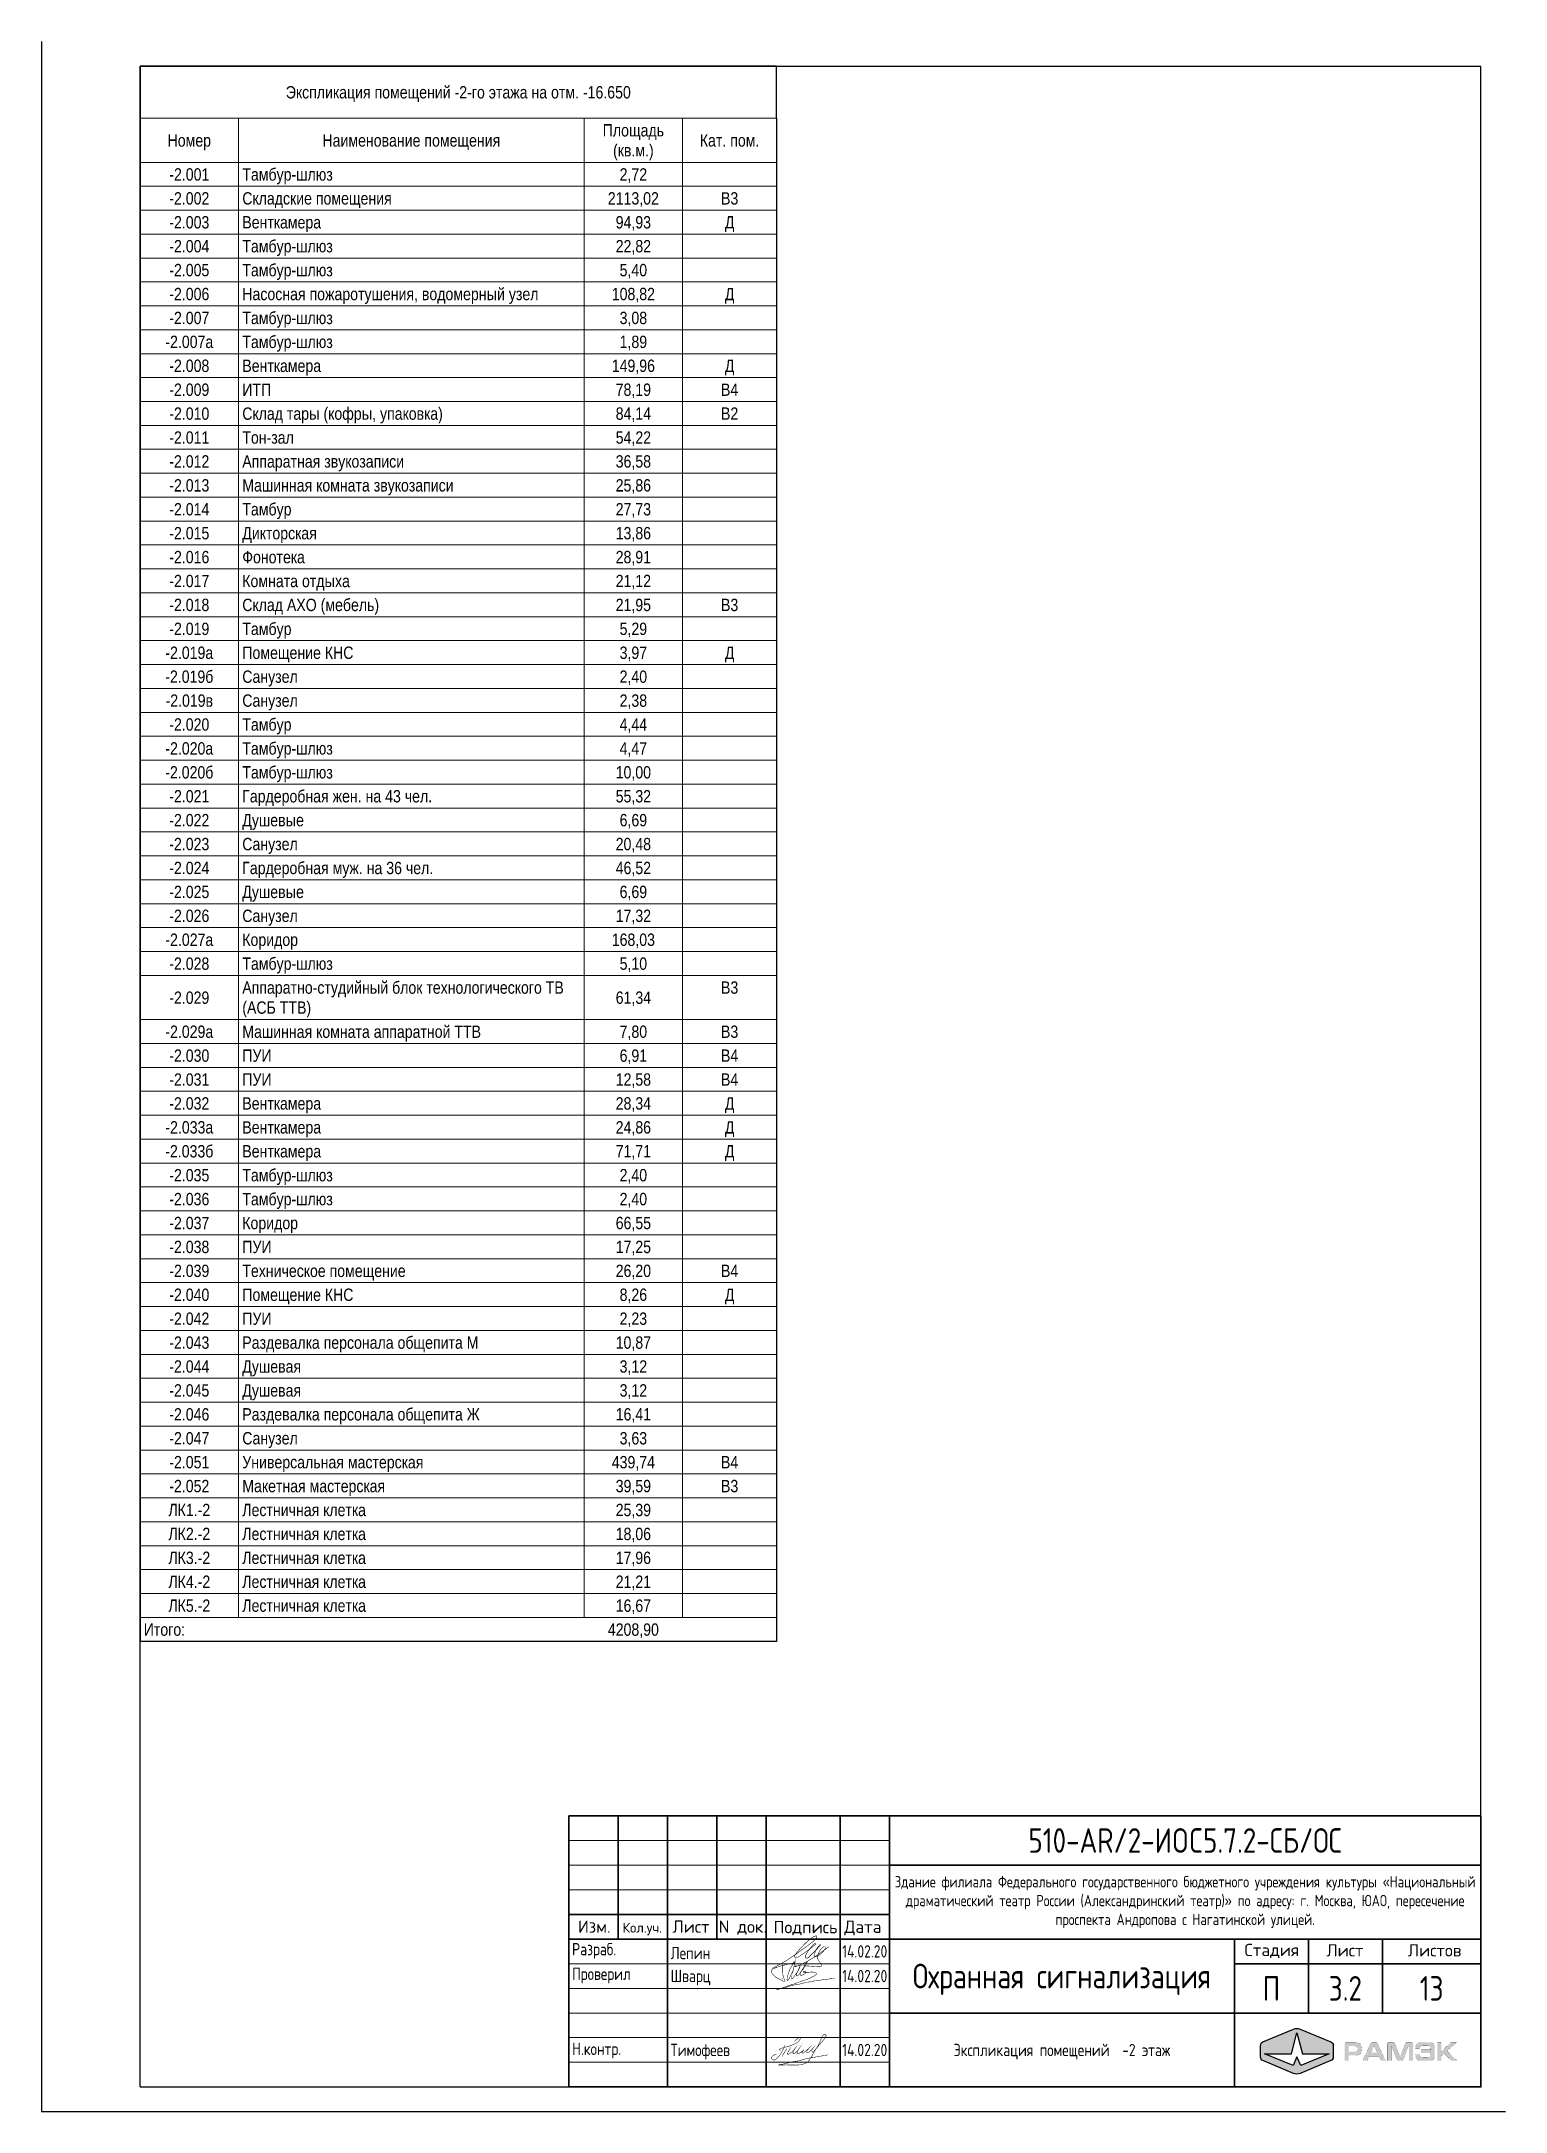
# Paper-space layout 'Экспликация -2 этаж' of a CAD drawing. Header units: millimetres. Extents: x 0 to 297, y 0 to 420.
import ezdxf
from ezdxf.enums import TextEntityAlignment as Align

# ---------------------------------------------------------------- set-up
doc = ezdxf.new("R2010")
doc.units = ezdxf.units.MM
for name, color, linetype, lineweight in [('Графика спецификации', 7, 'Continuous', 9), ('Обычные линии', 7, 'Continuous', 25), ('Тонкие линии', 7, 'Continuous', 18)]:
    doc.layers.add(name, color=color, linetype=linetype, lineweight=lineweight)
doc.layers.add('Штамп', color=250, linetype='Continuous')
doc.styles.add('-ISOCPEUR-', font='ISOCPEUR.TTF', dxfattribs={"width": 0.8, "height": 2.5})
doc.styles.add('Arial Narrow_5', font='Arial Narrow.ttf', dxfattribs={"height": 2.5})

psp = doc.layouts.new('Экспликация -2 этаж')

# ---------------------------------------------------------------- texts
at = {"layer": 'Графика спецификации', "char_height": 2.5, "line_spacing_factor": 0.9746961653507233, "style": 'Arial Narrow_5'}
for s, insert, width, attachment_point in [('Экспликация помещений -2-го этажа на отм. -16.650', (84.56236623793075, 410.9290435742114), 83.87948627549736, 2), ('Площадь\\P(кв.м.)', (120.0747327745482, 403.211453726286), 14.92146058927222, 2), ('Номер', (29.9999997013133, 401.1605305450271), 10.56169226894989, 2), ('Наименование помещения', (75.03736623793077, 401.1605305450271), 43.32135985897759, 2), ('Кат. пом.', (139.5997327745482, 401.1605305450271), 14.46092168219592, 2), ('-2.001', (29.9999997013133, 394.2577610012507), 9.702019642407455, 2), ('Тамбур-шлюз', (40.7499997013133, 394.2577610012507), 22.01375975824729, 1), ('2,72', (120.0747327745482, 394.2577610012507), 6.662462855703853, 2), ('-2.002', (29.9999997013133, 389.4059146387331), 9.702019642407455, 2), ('Складские помещения', (40.7499997013133, 389.4059146387331), 36.38257365902795, 1), ('2113,02', (120.0747327745482, 389.4059146387331), 12.37314530345001, 2), ('В3', (139.5997327745482, 389.4059146387331), 4.206255351296902, 2), ('-2.003', (29.9999997013133, 384.5540682762154), 9.702019642407455, 2), ('Венткамера', (40.7499997013133, 384.5540682762154), 19.15841853437421, 1), ('94,93', (120.0747327745482, 384.5540682762154), 8.56602367161924, 2), ('\\fArial Narrow|b0|i0|c204|p34|;Д', (139.5997327745482, 384.5540682762155), 2.333397129186603, 2), ('-2.004', (29.9999997013133, 379.7022219136978), 9.702019642407455, 2), ('Тамбур-шлюз', (40.7499997013133, 379.7022219136978), 22.01375975824729, 1), ('22,82', (120.0747327745482, 379.7022219136978), 8.56602367161924, 2), ('-2.005', (29.9999997013133, 374.8503755511802), 9.702019642407455, 2), ('Тамбур-шлюз', (40.7499997013133, 374.8503755511802), 22.01375975824729, 1), ('5,40', (120.0747327745482, 374.8503755511802), 6.662462855703853, 2), ('-2.006', (29.9999997013133, 369.9985291886626), 9.702019642407455, 2), ('Насосная пожаротушения, водомерный узел', (40.7499997013133, 369.9985291886626), 72.05898766053892, 1), ('108,82', (120.0747327745482, 369.9985291886626), 10.46958448753463, 2), ('\\fArial Narrow|b0|i0|c204|p34|;Д', (139.5997327745482, 369.9985291886626), 2.333397129186603, 2), ('-2.007', (29.9999997013133, 365.1466828261449), 9.702019642407455, 2), ('Тамбур-шлюз', (40.7499997013133, 365.1466828261449), 22.01375975824729, 1), ('3,08', (120.0747327745482, 365.1466828261449), 6.662462855703853, 2), ('-2.007а', (29.9999997013133, 360.2948364636273), 11.60558045832284, 2), ('Тамбур-шлюз', (40.7499997013133, 360.2948364636273), 22.01375975824729, 1), ('1,89', (120.0747327745482, 360.2948364636273), 6.662462855703853, 2), ('-2.008', (29.9999997013133, 355.4429901011097), 9.702019642407455, 2), ('Венткамера', (40.7499997013133, 355.4429901011097), 19.15841853437421, 1), ('149,96', (120.0747327745482, 355.4429901011097), 10.46958448753463, 2), ('\\fArial Narrow|b0|i0|c204|p34|;Д', (139.5997327745482, 355.4429901011097), 2.333397129186603, 2), ('-2.009', (29.9999997013133, 350.5911437385921), 9.702019642407455, 2), ('ИТП', (40.7499997013133, 350.5911437385921), 7.092299168975068, 1), ('78,19', (120.0747327745482, 350.5911437385921), 8.56602367161924, 2), ('В4', (139.5997327745482, 350.5911437385921), 4.206255351296902, 2), ('-2.010', (29.9999997013133, 345.7392973760744), 9.702019642407455, 2), ('Склад тары (кофры, упаковка)', (40.7499997013133, 345.7392973760744), 48.78642155628305, 1), ('84,14', (120.0747327745482, 345.7392973760744), 8.56602367161924, 2), ('В2', (139.5997327745482, 345.7392973760744), 4.206255351296902, 2), ('-2.011', (29.9999997013133, 340.8874510135569), 9.702019642407455, 2), ('Тон-зал', (40.7499997013133, 340.8874510135569), 12.52665827247545, 1), ('54,22', (120.0747327745482, 340.8874510135569), 8.56602367161924, 2), ('-2.012', (29.9999997013133, 336.0356046510392), 9.702019642407455, 2), ('Аппаратная звукозаписи', (40.7499997013133, 336.0356046510392), 39.42213044573155, 1), ('36,58', (120.0747327745482, 336.0356046510392), 8.56602367161924, 2), ('-2.013', (29.9999997013133, 331.1837582885215), 9.702019642407455, 2), ('Машинная комната звукозаписи', (40.7499997013133, 331.1837582885215), 51.48824981113069, 1), ('25,86', (120.0747327745482, 331.1837582885215), 8.56602367161924, 2), ('-2.014', (29.9999997013133, 326.331911926004), 9.702019642407455, 2), ('Тамбур', (40.7499997013133, 326.331911926004), 11.97401158398388, 1), ('27,73', (120.0747327745482, 326.331911926004), 8.56602367161924, 2), ('-2.015', (29.9999997013133, 321.4800655634863), 9.702019642407455, 2), ('Дикторская', (40.7499997013133, 321.4800655634863), 18.14523293880635, 1), ('13,86', (120.0747327745482, 321.4800655634863), 8.56602367161924, 2), ('-2.016', (29.9999997013133, 316.6282192009687), 9.702019642407455, 2), ('Фонотека', (40.7499997013133, 316.6282192009687), 15.19778393351801, 1), ('28,91', (120.0747327745482, 316.6282192009687), 8.56602367161924, 2), ('-2.017', (29.9999997013133, 311.776372838451), 9.702019642407455, 2), ('Комната отдыха', (40.7499997013133, 311.776372838451), 26.15860992193402, 1), ('21,12', (120.0747327745482, 311.776372838451), 8.56602367161924, 2), ('-2.018', (29.9999997013133, 306.9245264759334), 9.702019642407455, 2), ('Склад АХО (мебель)', (40.7499997013133, 306.9245264759334), 33.28161168471418, 1), ('21,95', (120.0747327745482, 306.9245264759334), 8.56602367161924, 2), ('В3', (139.5997327745482, 306.9245264759334), 4.206255351296902, 2), ('-2.019', (29.9999997013133, 302.0726801134158), 9.702019642407455, 2), ('Тамбур', (40.7499997013133, 302.0726801134158), 11.97401158398388, 1), ('5,29', (120.0747327745482, 302.0726801134158), 6.662462855703853, 2), ('-2.019а', (29.9999997013133, 297.2208337508981), 11.60558045832284, 2), ('Помещение КНС', (40.7499997013133, 297.2208337508981), 27.04898514228154, 1), ('3,97', (120.0747327745482, 297.2208337508981), 6.662462855703853, 2), ('\\fArial Narrow|b0|i0|c204|p34|;Д', (139.5997327745482, 297.2208337508981), 2.333397129186603, 2), ('-2.019б', (29.9999997013133, 292.3689873883806), 11.66698564593301, 2), ('Санузел', (40.7499997013133, 292.3689873883806), 13.47843868043314, 1), ('2,40', (120.0747327745482, 292.3689873883806), 6.662462855703853, 2), ('-2.019в', (29.9999997013133, 287.5171410258629), 11.54417527071267, 2), ('Санузел', (40.7499997013133, 287.5171410258629), 13.47843868043314, 1), ('2,38', (120.0747327745482, 287.5171410258629), 6.662462855703853, 2), ('-2.020', (29.9999997013133, 282.6652946633453), 9.702019642407455, 2), ('Тамбур', (40.7499997013133, 282.6652946633453), 11.97401158398388, 1), ('4,44', (120.0747327745482, 282.6652946633453), 6.662462855703853, 2), ('-2.020а', (29.9999997013133, 277.8134483008276), 11.60558045832284, 2), ('Тамбур-шлюз', (40.7499997013133, 277.8134483008276), 22.01375975824729, 1), ('4,47', (120.0747327745482, 277.8134483008276), 6.662462855703853, 2), ('-2.020б', (29.9999997013133, 272.9616019383101), 11.66698564593301, 2), ('Тамбур-шлюз', (40.7499997013133, 272.9616019383101), 22.01375975824729, 1), ('10,00', (120.0747327745482, 272.9616019383101), 8.56602367161924, 2), ('-2.021', (29.9999997013133, 268.1097555757924), 9.702019642407455, 2), ('Гардеробная жен. на 43 чел.', (40.7499997013133, 268.1097555757924), 46.14599848904557, 1), ('55,32', (120.0747327745482, 268.1097555757924), 8.56602367161924, 2), ('-2.022', (29.9999997013133, 263.2579092132748), 9.702019642407455, 2), ('Душевые', (40.7499997013133, 263.2579092132748), 15.04427096449257, 1), ('6,69', (120.0747327745482, 263.2579092132748), 6.662462855703853, 2), ('-2.023', (29.9999997013133, 258.4060628507572), 9.702019642407455, 2), ('Санузел', (40.7499997013133, 258.4060628507572), 13.47843868043314, 1), ('20,48', (120.0747327745482, 258.4060628507572), 8.56602367161924, 2), ('-2.024', (29.9999997013133, 253.5542164882396), 9.702019642407455, 2), ('Гардеробная муж. на 36 чел.', (40.7499997013133, 253.5542164882396), 46.42232183329136, 1), ('46,52', (120.0747327745482, 253.5542164882396), 8.56602367161924, 2), ('-2.025', (29.9999997013133, 248.7023701257219), 9.702019642407455, 2), ('Душевые', (40.7499997013133, 248.7023701257219), 15.04427096449257, 1), ('6,69', (120.0747327745482, 248.7023701257219), 6.662462855703853, 2), ('-2.026', (29.9999997013133, 243.8505237632044), 9.702019642407455, 2), ('Санузел', (40.7499997013133, 243.8505237632044), 13.47843868043314, 1), ('17,32', (120.0747327745482, 243.8505237632044), 8.56602367161924, 2), ('-2.027а', (29.9999997013133, 238.9986774006867), 11.60558045832284, 2), ('Коридор', (40.7499997013133, 238.9986774006867), 13.53984386804331, 1), ('168,03', (120.0747327745482, 238.9986774006867), 10.46958448753463, 2), ('-2.028', (29.9999997013133, 234.1468310381691), 9.702019642407455, 2), ('Тамбур-шлюз', (40.7499997013133, 234.1468310381691), 22.01375975824729, 1), ('5,10', (120.0747327745482, 234.1468310381691), 6.662462855703853, 2), ('-2.029', (29.9999997013133, 227.2440614943927), 9.702019642407455, 2), ('Аппаратно-студийный блок технологического ТВ\\P(АСБ ТТВ)', (40.7499997013133, 229.2949846756514), 78.23020901536137, 1), ('61,34', (120.0747327745482, 227.2440614943927), 8.56602367161924, 2), ('В3', (139.5997327745482, 229.2949846756514), 4.206255351296902, 2), ('-2.029а', (29.9999997013133, 220.3412919506162), 11.60558045832284, 2), ('Машинная комната аппаратной ТТВ', (40.7499997013133, 220.3412919506162), 58.15071266683455, 1), ('7,80', (120.0747327745482, 220.3412919506162), 6.662462855703853, 2), ('В3', (139.5997327745482, 220.3412919506161), 4.206255351296902, 2), ('-2.030', (29.9999997013133, 215.4894455880986), 9.702019642407455, 2), ('ПУИ', (40.7499997013133, 215.4894455880986), 7.153704356585243, 1), ('6,91', (120.0747327745482, 215.4894455880986), 6.662462855703853, 2), ('В4', (139.5997327745482, 215.4894455880986), 4.206255351296902, 2), ('-2.031', (29.9999997013133, 210.637599225581), 9.702019642407455, 2), ('ПУИ', (40.7499997013133, 210.637599225581), 7.153704356585243, 1), ('12,58', (120.0747327745482, 210.637599225581), 8.56602367161924, 2), ('В4', (139.5997327745482, 210.637599225581), 4.206255351296902, 2), ('-2.032', (29.9999997013133, 205.7857528630633), 9.702019642407455, 2), ('28,34', (120.0747327745482, 205.7857528630633), 8.56602367161924, 2), ('Венткамера', (40.7499997013133, 205.7857528630633), 19.15841853437421, 1), ('\\fArial Narrow|b0|i0|c204|p34|;Д', (139.5997327745482, 205.7857528630633), 2.333397129186603, 2), ('-2.033а', (29.9999997013133, 200.9339065005457), 11.60558045832284, 2), ('Венткамера', (40.7499997013133, 200.9339065005457), 19.15841853437421, 1), ('24,86', (120.0747327745482, 200.9339065005457), 8.56602367161924, 2), ('\\fArial Narrow|b0|i0|c204|p34|;Д', (139.5997327745482, 200.9339065005456), 2.333397129186603, 2), ('-2.033б', (29.9999997013133, 196.0820601380281), 11.66698564593301, 2), ('Венткамера', (40.7499997013133, 196.0820601380281), 19.15841853437421, 1), ('71,71', (120.0747327745482, 196.0820601380281), 8.56602367161924, 2), ('\\fArial Narrow|b0|i0|c204|p34|;Д', (139.5997327745482, 196.0820601380281), 2.333397129186603, 2), ('-2.035', (29.9999997013133, 191.2302137755105), 9.702019642407455, 2), ('Тамбур-шлюз', (40.7499997013133, 191.2302137755105), 22.01375975824729, 1), ('2,40', (120.0747327745482, 191.2302137755105), 6.662462855703853, 2), ('-2.036', (29.9999997013133, 186.3783674129928), 9.702019642407455, 2), ('Тамбур-шлюз', (40.7499997013133, 186.3783674129928), 22.01375975824729, 1), ('2,40', (120.0747327745482, 186.3783674129928), 6.662462855703853, 2), ('-2.037', (29.9999997013133, 181.5265210504752), 9.702019642407455, 2), ('Коридор', (40.7499997013133, 181.5265210504752), 13.53984386804331, 1), ('66,55', (120.0747327745482, 181.5265210504752), 8.56602367161924, 2), ('-2.038', (29.9999997013133, 176.6746746879575), 9.702019642407455, 2), ('ПУИ', (40.7499997013133, 176.6746746879575), 7.153704356585243, 1), ('17,25', (120.0747327745482, 176.6746746879575), 8.56602367161924, 2), ('-2.039', (29.9999997013133, 171.82282832544), 9.702019642407455, 2), ('Техническое помещение', (40.7499997013133, 171.82282832544), 39.7905615713926, 1), ('26,20', (120.0747327745482, 171.82282832544), 8.56602367161924, 2), ('В4', (139.5997327745482, 171.82282832544), 4.206255351296902, 2), ('-2.040', (29.9999997013133, 166.9709819629223), 9.702019642407455, 2), ('Помещение КНС', (40.7499997013133, 166.9709819629223), 27.04898514228154, 1), ('8,26', (120.0747327745482, 166.9709819629223), 6.662462855703853, 2), ('\\fArial Narrow|b0|i0|c204|p34|;Д', (139.5997327745482, 166.9709819629223), 2.333397129186603, 2), ('-2.042', (29.9999997013133, 162.1191356004047), 9.702019642407455, 2), ('ПУИ', (40.7499997013133, 162.1191356004047), 7.153704356585243, 1), ('2,23', (120.0747327745482, 162.1191356004047), 6.662462855703853, 2), ('-2.043', (29.9999997013133, 157.2672892378871), 9.702019642407455, 2), ('Раздевалка персонала общепита М', (40.7499997013133, 157.2672892378871), 57.44455300931756, 1), ('10,87', (120.0747327745482, 157.2672892378871), 8.56602367161924, 2), ('-2.044', (29.9999997013133, 152.4154428753695), 9.702019642407455, 2), ('Душевая', (40.7499997013133, 152.4154428753695), 14.33811130697557, 1), ('3,12', (120.0747327745482, 152.4154428753695), 6.662462855703853, 2), ('-2.045', (29.9999997013133, 147.5635965128518), 9.702019642407455, 2), ('Душевая', (40.7499997013133, 147.5635965128518), 14.33811130697557, 1), ('3,12', (120.0747327745482, 147.5635965128518), 6.662462855703853, 2), ('Раздевалка персонала общепита Ж', (40.7499997013133, 142.7117501503343), 57.75157894736842, 1), ('-2.046', (29.9999997013133, 142.7117501503343), 9.702019642407455, 2), ('16,41', (120.0747327745482, 142.7117501503343), 8.56602367161924, 2), ('-2.047', (29.9999997013133, 137.8599037878166), 9.702019642407455, 2), ('Санузел', (40.7499997013133, 137.8599037878166), 13.47843868043314, 1), ('3,63', (120.0747327745482, 137.8599037878166), 6.662462855703853, 2), ('-2.051', (29.9999997013133, 133.008057425299), 9.702019642407455, 2), ('Универсальная мастерская', (40.7499997013133, 133.008057425299), 44.08892470410476, 1), ('439,74', (120.0747327745482, 133.008057425299), 10.46958448753463, 2), ('В4', (139.5997327745482, 133.008057425299), 4.206255351296902, 2), ('-2.052', (29.9999997013133, 128.1562110627814), 9.702019642407455, 2), ('Макетная мастерская', (40.7499997013133, 128.1562110627814), 34.75533618735835, 1), ('39,59', (120.0747327745482, 128.1562110627814), 8.56602367161924, 2), ('В3', (139.5997327745482, 128.1562110627814), 4.206255351296902, 2), ('ЛК1.-2', (29.9999997013133, 123.3043647002637), 10.16255854948376, 2), ('Лестничная клетка', (40.7499997013133, 123.3043647002637), 30.11924452279023, 1), ('25,39', (120.0747327745482, 123.3043647002637), 8.56602367161924, 2), ('ЛК2.-2', (29.9999997013133, 118.4525183377461), 10.16255854948376, 2), ('Лестничная клетка', (40.7499997013133, 118.4525183377461), 30.11924452279023, 1), ('18,06', (120.0747327745482, 118.4525183377461), 8.56602367161924, 2), ('ЛК3.-2', (29.9999997013133, 113.6006719752284), 10.16255854948376, 2), ('Лестничная клетка', (40.7499997013133, 113.6006719752284), 30.11924452279023, 1), ('17,96', (120.0747327745482, 113.6006719752284), 8.56602367161924, 2), ('ЛК4.-2', (29.9999997013133, 108.7488256127108), 10.16255854948376, 2), ('Лестничная клетка', (40.7499997013133, 108.7488256127108), 30.11924452279023, 1), ('21,21', (120.0747327745482, 108.7488256127108), 8.56602367161924, 2), ('ЛК5.-2', (29.9999997013133, 103.8969792501931), 10.16255854948376, 2), ('Лестничная клетка', (40.7499997013133, 103.8969792501931), 30.11924452279023, 1), ('16,67', (120.0747327745482, 103.8969792501931), 8.56602367161924, 2), ('Итого:', (20.7499997013133, 99.04513288767552), 10.0704507680685, 1), ('4208,90', (120.0747327745482, 99.04513288767552), 12.37314530345001, 2)]:
    psp.add_mtext(s, dxfattribs=dict(at, insert=insert, width=width, attachment_point=attachment_point))

# ---------------------------------------------------------------- blocks, each defined once
blk = doc.blocks.new('LOGO-RAMEC')
h = blk.add_hatch(color=160)
h.dxf.hatch_style = 1
h.paths.add_polyline_path([(13.71045153702288, 1.823134363589358), (7.724961309681624, 4.319752165951503, 0.2001971453907908), (6.429121809949383, 4.319752165951508), (0.4436315826079285, 1.823134363589358, 0.3026721742797726), (0, 1.157413610052676), (0, -1.157413610048948, 0.3026721742790197), (0.4436315826061095, -1.823134363584889), (6.429121809945235, -4.319752165965449, 0.2001971453922224), (7.724961309685579, -4.319752165965449), (13.7104515370247, -1.823134363584889, 0.3026721742790195), (14.15408311963081, -1.157413610048948), (14.15408311963081, 1.15741361005267, 0.3026721742797705)])
h.paths.add_polyline_path([(6.01166381115967, -0.4798631412710896), (7.077041559834616, 3.607935786562777), (8.142419308510144, -0.4798631412710894), (13.38280983593955, -0.4798631412710896), (7.814428788054502, -2.772376768449648), (7.077041559834615, -1.049876486429967), (6.339654331615312, -2.77237676844965), (0.7712732837302592, -0.4798631412710892)], flags=16)
h = blk.add_hatch(color=160)
h.dxf.hatch_style = 1
h.paths.add_polyline_path([(18.02736277222197, 1.716193514747829), (17.48104501841939, 1.716193514747829), (16.58840951095684, 1.716193514747829, 0.4142135623730951), (16.38840951095684, 1.516193514747829), (16.38840951095684, 1.279139311723593), (16.38840951095684, 0.8299447141901691), (16.38840951095684, 0.3928905111837594), (16.38840951095684, -0.05630408636741777), (16.38840951095684, -0.5054986839008416), (16.38840951095684, -0.9425528869250047), (16.38840951095684, -1.391747484458429), (16.38840951095684, -1.84094208199178), (16.76476174134616, -1.84094208199178), (17.15325436620915, -1.84094208199178), (17.15325436620915, -1.31890511727881), (17.15325436620915, -0.7847277580566518), (17.50532580750907, -0.7847277580566515), (17.85739724880899, -0.7847277580566515), (18.22160908465361, -0.7847277580566515), (18.57368052602454, -0.7847277580566515), (18.99859433445061, -0.7361661799309887), (19.31424459218746, -0.6026218401343428), (19.53277169370849, -0.3598139495593565), (19.6541756390137, -0.007742508259580347), (19.69059682257677, 0.477873272872566), (19.6541756390137, 0.9513486594598722), (19.53277169370849, 1.303420100777548), (19.31424459218746, 1.546227991334708), (18.99859433445061, 1.679772331149106), (18.57368052602455, 1.716193514747829)])
h.paths.add_polyline_path([(18.42799579170096, 1.012050632094724), (18.63438249860599, 0.9877698430585952), (18.78006723300088, 0.9270678704059173), (18.86504999467172, 0.8178043196454744), (18.91361157277978, 0.6599791907948749), (18.92575196732447, 0.4778732728725676), (18.91361157277978, 0.2714865658963024), (18.86504999467172, 0.1136614370279492), (18.76792683845619, 0.004397886285260028), (18.63438249860599, -0.05630408636741748), (18.42799579170096, -0.08058487542137299), (18.11234553396411, -0.08058487542137299), (17.79669527622755, -0.08058487542137299), (17.48104501841939, -0.08058487542137299), (17.15325436620915, -0.08058487542137299), (17.15325436620915, 0.4657328783455523), (17.15325436620915, 1.012050632094724), (17.468904623946, 1.012050632094724), (17.78455488168285, 1.012050632094724), (18.11234553396411, 1.012050632094724)], flags=16)
h.paths.add_polyline_path([(23.74548859490431, -0.5054986839008416), (23.53910188799932, -0.05630408636743283), (23.33271518102293, 0.380750116638999), (23.1141880795019, 0.8299447141901458), (22.90780137252586, 1.2791393117236), (22.74455291145574, 1.605636233850669, 0.2840790438360549), (22.56566747325715, 1.716193514747829), (22.11867572818388, 1.716193514747829), (21.68382437767338, 1.716193514747829, 0.2840790438712869), (21.50493893946314, 1.605636233827354), (21.3416904784579, 1.279139311723586), (21.13530377141055, 0.8299447141901677), (20.91677666996081, 0.3928905111837506), (20.71038996291317, -0.05630408636741237), (20.49186286146343, -0.5054986839008413), (20.28547615448714, -0.9425528869249573), (20.06694905296608, -1.391747484458447), (19.86056234599004, -1.840942081991779), (20.30975694350549, -1.84094208199178), (20.74681114647625, -1.84094208199178), (20.96533824806858, -1.391747484458423), (21.17172495497362, -0.9425528869250047), (21.63305994703405, -0.9425528869250047), (22.11867572818388, -0.9425528869250047), (22.59215111478901, -0.9425528869250047), (23.06562650139415, -0.9425528869250045), (23.27201320837019, -1.391747484458429), (23.47839991534653, -1.84094208199178), (23.92759451286227, -1.84094208199178), (24.37678911044903, -1.840942081991779), (24.17040240340165, -1.40388787896757), (23.95187530195166, -0.9546932814341708)])
h.paths.add_polyline_path([(22.74997624365729, -0.2748311878706229), (22.43432598592073, -0.2748311878706227), (22.11867572818388, -0.2748311878706227), (21.80302547044703, -0.2748311878706227), (21.47523481823679, -0.2748311878706229), (21.63305994703406, 0.05295946439306221), (21.79088507590234, 0.3928905111837564), (21.94871020477064, 0.7206811634297265), (22.10653533363919, 1.060612210220388), (22.14295651727327, 1.060612210220388), (22.30078164607055, 0.7206811634297452), (22.44646638046543, 0.3928905111837722), (22.60429150933371, 0.06509985892003585)], flags=16)
h.paths.add_polyline_path([(24.68029897356988, -0.5054986839008416), (24.68029897356988, -0.9425528869250047), (24.68029897356988, -1.391747484458429), (24.68029897356988, -1.84094208199178), (25.06879159850389, -1.84094208199178), (25.4451438288932, -1.84094208199178), (25.4451438288932, -1.488870640674177), (25.4451438288932, -1.12465880482956), (25.4451438288932, -0.7725873635118843), (25.4451438288932, -0.4083755276850934), (25.4451438288932, -0.05630408636741777), (25.4451438288932, 0.2957673549502579), (25.4451438288932, 0.6599791907948748), (25.4451438288932, 1.012050632094724), (25.55440737965371, 1.012050632094724), (25.68795171943255, 0.6599791907948653), (25.82149605928281, 0.295767354950256), (25.9671807936064, -0.05630408636744164), (26.10072513338528, -0.4083755276850817), (26.2342694731639, -0.7725873635118808), (26.36781381301407, -1.124658804829586), (26.51349854733765, -1.476730246147141), (26.59895489478489, -1.709793011841876, 0.3146450507883367), (26.7867301579554, -1.84094208199178), (27.19336064091884, -1.84094208199178), (27.60163615439927, -1.84094208199178, 0.3115981270051124), (27.78863565965586, -1.711872928834276), (27.87322273450028, -1.488870640674163), (28.00676707427921, -1.124658804829519), (28.15245180867408, -0.7725873635118851), (28.28599614845298, -0.4083755276851372), (28.41954048830288, -0.05630408636740612), (28.56522522255544, 0.2957673549502046), (28.69876956240538, 0.6599791907948463), (28.83231390218425, 1.012050632094724), (28.94157745294477, 1.012050632094724), (28.94157745294477, 0.6599791907948748), (28.94157745294477, 0.2957673549502579), (28.94157745294477, -0.05630408636741777), (28.94157745294477, -0.4083755276850934), (28.94157745294477, -0.7725873635118843), (28.94157745294477, -1.12465880482956), (28.94157745294477, -1.476730246147163), (28.94157745294477, -1.84094208199178), (29.31792968333408, -1.84094208199178), (29.70642230826838, -1.84094208199178), (29.70642230826838, -1.403887878967617), (29.70642230826838, -0.9546932814341926), (29.70642230826838, -0.5054986839008416), (29.70642230826838, -0.05630408636741777), (29.70642230826838, 0.3807501166389921), (29.70642230826838, 0.8299447141901691), (29.70642230826838, 1.279139311723593), (29.70642230826838, 1.516193514747829, 0.4142135623730951), (29.50642230826838, 1.716193514747829), (29.35435086696845, 1.716193514747829), (28.99013903105253, 1.716193514747829), (28.63806758975261, 1.716193514747829), (28.41644694910357, 1.716193514747829, 0.3199793525079698), (28.22737235276929, 1.581391651385635), (28.15245180867407, 1.364122073412417), (28.01890746882389, 1.012050632094724), (27.88536312904502, 0.6599791907949406), (27.75181878919508, 0.2957673549500878), (27.61827444941619, -0.05630408636736491), (27.48473010963736, -0.4205159222119474), (27.35118576978736, -0.7725873635120135), (27.21764143000852, -1.136799199374328), (27.16907985182945, -1.136799199374327), (27.04767590659554, -0.7725873635118936), (26.91413156681665, -0.4205159222120347), (26.78058722696645, -0.06844448089425867), (26.64704288718753, 0.295767354950299), (26.51349854733767, 0.6478387962678727), (26.3799542075588, 1.012050632094598), (26.24640986777987, 1.3641220734124), (26.16182279293395, 1.587124361587325, 0.311598127009571), (25.97482328767627, 1.716193514747829), (25.76079408663005, 1.716193514747829), (25.39658225078543, 1.716193514747829), (25.04451080948551, 1.716193514747829), (24.88029897356988, 1.716193514747829, 0.4142135623730951), (24.68029897356988, 1.516193514747829), (24.68029897356988, 1.279139311723593), (24.68029897356988, 0.8299447141901691), (24.68029897356988, 0.3928905111837594), (24.68029897356988, -0.05630408636741777)])
h.paths.add_polyline_path([(32.07379924122273, -1.84094208199178), (32.42587068252266, -1.84094208199178), (32.79008251836698, -1.840942081991779), (33.25141751042742, -1.80452089839313), (33.57920816270897, -1.670976558596486), (33.79773526423, -1.440309062566263), (33.91913920946419, -1.076097226721654), (33.95556039309827, -0.5783410510626539), (33.95556039309827, -0.05630408636741777), (33.95556039309827, 0.465732878345529), (33.9191392094642, 0.9877698430585901), (33.7855948696853, 1.364122073412405), (33.55492737361958, 1.606929963969486), (33.21499632686435, 1.728333909257016), (32.71724015116983, 1.764755092855667), (32.40158989350428, 1.764755092855667), (32.08593963576742, 1.764755092855667), (31.77028937803058, 1.764755092855667), (31.45463912029401, 1.764755092855667), (31.02972531179665, 1.728333909257017), (30.68979426504171, 1.619070358514253), (30.42270558541262, 1.400543256993298), (30.26488045654434, 1.060612210220391), (30.20417848389159, 0.5385752455074181), (30.59267110875459, 0.538575245507418), (30.96902333914419, 0.538575245507418), (30.99330412823358, 0.7328215579566683), (31.05400610081502, 0.878506292298078), (31.17541004612024, 0.9756294485138293), (31.3453755695335, 1.036331421166433), (31.58818346007261, 1.060612210220388), (32.07379924122273, 1.060612210220388), (32.57155541684624, 1.060612210220388), (32.82650370193034, 1.048471815693447), (33.00860961988801, 0.9999102375855367), (33.11787317057751, 0.8906466868250202), (33.17857514330128, 0.7085407689027137), (33.19071553777496, 0.4293116947468809), (33.19071553777496, 0.2836269604232438), (32.71724015116983, 0.2836269604232439), (32.24376476463571, 0.2836269604232439), (31.77028937803058, 0.2836269604232439), (31.28467359688075, 0.2836269604232438), (31.28467359688075, -0.3355331605054744), (31.75814898348588, -0.3355331605054744), (32.23162437009101, -0.3355331605054744), (32.70509975669614, -0.3355331605054744), (33.19071553777496, -0.3355331605054744), (33.19071553777496, -0.4812178948468624), (33.16643474875659, -0.7604469689849496), (33.09359238155914, -0.9425528869250008), (32.97218843632493, -1.063956832194708), (32.80222291291197, -1.112518410302546), (32.57155541684623, -1.136799199374327), (32.08593963576742, -1.136799199374327), (31.58818346007262, -1.136799199374327), (31.3453755695335, -1.112518410302546), (31.17541004612023, -1.076097226721651), (31.05400610081502, -0.9789740704881477), (30.99330412823358, -0.8211489416197927), (30.96902333914419, -0.6026218401343432), (30.59267110875459, -0.6026218401343432), (30.20417848389159, -0.6026218401343428), (30.22845927290997, -1.100378015775602), (30.33772282374179, -1.452449457093279), (30.54410953064682, -1.670976558596485), (30.88404057747306, -1.804520898393129), (31.35751596407819, -1.84094208199178), (31.72172779985151, -1.84094208199178)])
h.paths.add_polyline_path([(34.46545696326648, -0.5054986839008416), (34.46545696326648, -0.9425528869250047), (34.46545696326648, -1.391747484458429), (34.46545696326648, -1.840942081991779), (34.84180919365608, -1.84094208199178), (35.23030181851907, -1.84094208199178), (35.23030181851907, -1.464589851620222), (35.23030181851907, -1.076097226721649), (35.23030181851907, -0.9101785014335116), (35.52726881484239, -0.6512841969536022), (35.7890864921437, -0.4230328885431291), (36.05584864642389, -0.6997449963501146), (36.43220087681346, -1.076097226721682), (36.79641271265806, -1.45244945709328), (37.17276494297607, -1.84094208199178), (37.73122309132334, -1.84094208199178), (38.30182163414429, -1.84094208199178), (37.81620585299431, -1.3674666953867), (37.31844967729957, -0.8939913087993548), (36.83283389622123, -0.4205159222121284), (36.33507772052631, 0.05295946439309887), (36.80855310713151, 0.4657328783455705), (37.28202849373648, 0.890646686824955), (37.75550388034171, 1.303420100777548), (38.22897926694684, 1.716193514747829), (37.65838072412589, 1.716193514747829), (37.07564178676054, 1.716193514747829), (36.73571073993391, 1.388402862484106), (36.38363929863438, 1.060612210220419), (36.03156785733449, 0.7206811634297269), (35.23030181851907, -0.02532514857357399), (35.23030181851907, 0.3928905111837594), (35.23030181851907, 0.7206811634297264), (35.23030181851907, 1.060612210220388), (35.23030181851907, 1.388402862484108), (35.23030181851907, 1.716193514747829), (34.84180919365608, 1.716193514747829), (34.46545696326648, 1.716193514747829), (34.46545696326648, 1.279139311723593), (34.46545696326648, 0.8299447141901691), (34.46545696326648, 0.3928905111837594), (34.46545696326648, -0.05630408636741777)])
at = {"color": 160}
blk.add_lwpolyline([(6.429121809945209, -4.319752165965438), (0.4436315826058854, -1.823134363584795, -0.3026721742790155), (0, -1.157413610048716), (0, 1.157413610052354, -0.3026721742797727), (0.4436315826076316, 1.823134363589234), (6.429121809949284, 4.319752165951468, -0.2001971453907917), (7.724961309681531, 4.319752165951541), (13.71045153702318, 1.823134363589234, -0.3026721742797678), (14.15408311963081, 1.157413610052354), (14.15408311963081, -1.157413610048716, -0.3026721742790155), (13.71045153702493, -1.823134363584795), (7.724961309685605, -4.319752165965438, -0.2001971453922309)], format="xyb", close=True, dxfattribs=at)
blk.add_lwpolyline([(7.077041559834615, -1.049876486429967), (6.339654331615312, -2.772376768449649), (0.771273283730261, -0.4798631412710893), (6.01166381115967, -0.4798631412710893), (7.077041559834615, 3.607935786562775), (8.142419308510144, -0.4798631412710893), (13.38280983593955, -0.4798631412710893), (7.814428788054502, -2.772376768449649)], close=True, dxfattribs=at)
at = {"color": 160, "lineweight": 25, "const_width": 0.02}
for points in [[(17.15325436620915, -0.7847277580566515), (17.50532580750907, -0.7847277580566515), (17.85739724880899, -0.7847277580566515), (18.22160908465361, -0.7847277580566515), (18.57368052602455, -0.7847277580566515), (18.99859433445061, -0.7361661799309878), (19.31424459218746, -0.6026218401343432), (19.53277169370849, -0.3598139495593568), (19.6541756390137, -0.007742508259580064), (19.69059682257677, 0.4778732728725663), (19.6541756390137, 0.9513486594598726), (19.53277169370849, 1.303420100777548), (19.31424459218746, 1.546227991334708), (18.99859433445061, 1.679772331149106), (18.57368052602455, 1.716193514747829), (18.02736277222197, 1.716193514747829), (17.48104501841939, 1.716193514747829), (16.58840951095684, 1.716193514747829, 0.414213562373095), (16.38840951095684, 1.516193514747829), (16.38840951095684, 1.279139311723593), (16.38840951095684, 0.8299447141901691), (16.38840951095684, 0.3928905111837594), (16.38840951095684, -0.05630408636741777), (16.38840951095684, -0.5054986839008416), (16.38840951095684, -0.9425528869250047), (16.38840951095684, -1.391747484458429), (16.38840951095684, -1.84094208199178), (16.76476174134616, -1.84094208199178), (17.15325436620915, -1.84094208199178), (17.15325436620915, -1.31890511727881)], [(20.74681114647625, -1.84094208199178), (20.96533824806858, -1.391747484458429), (21.17172495497362, -0.9425528869250047), (21.63305994703405, -0.9425528869250047), (22.11867572818388, -0.9425528869250047), (22.59215111478901, -0.9425528869250047), (23.06562650139415, -0.9425528869250047), (23.27201320837019, -1.391747484458429), (23.47839991534653, -1.84094208199178), (23.92759451286227, -1.84094208199178), (24.37678911044903, -1.84094208199178), (24.17040240340168, -1.403887878967617), (23.95187530195166, -0.9546932814341926), (23.74548859490431, -0.5054986839008416), (23.53910188799928, -0.05630408636741777), (23.33271518102294, 0.3807501166389921), (23.11418807950191, 0.8299447141901691), (22.90780137252586, 1.279139311723593), (22.74455291145568, 1.605636233850782, 0.2840790438360044), (22.56566747325705, 1.716193514747829), (22.11867572818388, 1.716193514747829), (21.68382437767345, 1.716193514747829, 0.2840790438712672), (21.50493893946317, 1.605636233827427), (21.3416904784579, 1.279139311723593), (21.13530377141054, 0.8299447141901691), (20.91677666996082, 0.3928905111837594), (20.71038996291318, -0.05630408636741777), (20.49186286146345, -0.5054986839008416), (20.28547615448711, -0.9425528869250047), (20.06694905296608, -1.391747484458429), (19.86056234599004, -1.84094208199178), (20.30975694350549, -1.84094208199178)], [(24.68029897356988, 1.516193514747829), (24.68029897356988, 1.279139311723593), (24.68029897356988, 0.8299447141901691), (24.68029897356988, 0.3928905111837594), (24.68029897356988, -0.05630408636741777), (24.68029897356988, -0.5054986839008416), (24.68029897356988, -0.9425528869250047), (24.68029897356988, -1.391747484458429), (24.68029897356988, -1.84094208199178), (25.06879159850389, -1.84094208199178), (25.4451438288932, -1.84094208199178), (25.4451438288932, -1.488870640674177), (25.4451438288932, -1.12465880482956), (25.4451438288932, -0.7725873635118843), (25.4451438288932, -0.4083755276850934), (25.4451438288932, -0.05630408636741777), (25.4451438288932, 0.2957673549502579), (25.4451438288932, 0.6599791907948748), (25.4451438288932, 1.012050632094724), (25.55440737965371, 1.012050632094724), (25.6879517194326, 0.6599791907948748), (25.8214960592828, 0.2957673549502579), (25.96718079360638, -0.05630408636741777), (26.10072513338528, -0.4083755276850934), (26.23426947316388, -0.7725873635118843), (26.36781381301407, -1.12465880482956), (26.51349854733766, -1.476730246147163), (26.59895489478484, -1.709793011841721, 0.3146450507884486), (26.78673015795532, -1.84094208199178), (27.19336064091884, -1.84094208199178), (27.60163615439931, -1.84094208199178, 0.3115981270050046), (27.78863565965585, -1.711872928834309), (27.87322273450031, -1.488870640674177), (28.0067670742792, -1.12465880482956), (28.15245180867409, -0.7725873635118843), (28.28599614845298, -0.4083755276850934), (28.41954048830288, -0.05630408636741777), (28.56522522255545, 0.2957673549502579), (28.69876956240536, 0.6599791907948748), (28.83231390218425, 1.012050632094724), (28.94157745294477, 1.012050632094724), (28.94157745294477, 0.6599791907948748), (28.94157745294477, 0.2957673549502579), (28.94157745294477, -0.05630408636741777), (28.94157745294477, -0.4083755276850934), (28.94157745294477, -0.7725873635118843), (28.94157745294477, -1.12465880482956), (28.94157745294477, -1.476730246147163), (28.94157745294477, -1.84094208199178), (29.31792968333408, -1.84094208199178), (29.70642230826838, -1.84094208199178), (29.70642230826838, -1.403887878967617), (29.70642230826838, -0.9546932814341926), (29.70642230826838, -0.5054986839008416), (29.70642230826838, -0.05630408636741777), (29.70642230826838, 0.3807501166389921), (29.70642230826838, 0.8299447141901691), (29.70642230826838, 1.279139311723593), (29.70642230826838, 1.516193514747829, 0.414213562373095), (29.50642230826838, 1.716193514747829), (29.35435086696845, 1.716193514747829), (28.99013903105253, 1.716193514747829), (28.63806758975261, 1.716193514747829), (28.41644694910356, 1.716193514747829, 0.319979352507899), (28.22737235276931, 1.581391651385675), (28.15245180867409, 1.3641220734124), (28.01890746882389, 1.012050632094724), (27.885363129045, 0.6599791907948748), (27.7518187891951, 0.2957673549502579), (27.61827444941621, -0.05630408636741777), (27.48473010963731, -0.4205159222120347), (27.35118576978741, -0.7725873635118843), (27.21764143000852, -1.136799199374327), (27.16907985182945, -1.136799199374327), (27.04767590659554, -0.7725873635118843), (26.91413156681665, -0.4205159222120347), (26.78058722696645, -0.068444480894359), (26.64704288718756, 0.2957673549502579), (26.51349854733766, 0.6478387962678607), (26.37995420755877, 1.012050632094724), (26.24640986777987, 1.3641220734124), (26.16182279293396, 1.587124361587303, 0.3115981270096094), (25.97482328767626, 1.716193514747829), (25.76079408663005, 1.716193514747829), (25.39658225078543, 1.716193514747829), (25.04451080948551, 1.716193514747829), (24.88029897356988, 1.716193514747829, 0.414213562373095)]]:
    blk.add_lwpolyline(points, format="xyb", close=True, dxfattribs=at)
for points in [[(17.15325436620915, -0.08058487542137299), (17.15325436620915, 0.4657328783455523), (17.15325436620915, 1.012050632094724), (17.468904623946, 1.012050632094724), (17.78455488168285, 1.012050632094724), (18.11234553396411, 1.012050632094724), (18.42799579170096, 1.012050632094724), (18.63438249860599, 0.9877698430585952), (18.78006723300088, 0.9270678704059173), (18.86504999467172, 0.8178043196454746), (18.91361157277978, 0.6599791907948748), (18.92575196732447, 0.4778732728725663), (18.91361157277978, 0.2714865658963027), (18.86504999467172, 0.1136614370279494), (18.76792683845619, 0.004397886285260028), (18.63438249860599, -0.05630408636741777), (18.42799579170096, -0.08058487542137299), (18.11234553396411, -0.08058487542137299), (17.79669527622755, -0.08058487542137299), (17.48104501841939, -0.08058487542137299)], [(21.47523481823679, -0.2748311878706227), (21.63305994703405, 0.05295946439309773), (21.79088507590233, 0.3928905111837594), (21.94871020477061, 0.7206811634297264), (22.10653533363919, 1.060612210220388), (22.14295651727327, 1.060612210220388), (22.30078164607054, 0.7206811634297264), (22.44646638046543, 0.3928905111837594), (22.60429150933371, 0.06509985892003897), (22.74997624365729, -0.2748311878706227), (22.43432598592073, -0.2748311878706227), (22.11867572818388, -0.2748311878706227), (21.80302547044703, -0.2748311878706227)], [(31.28467359688075, 0.2836269604232439), (31.28467359688075, -0.3355331605054744), (31.75814898348588, -0.3355331605054744), (32.23162437009101, -0.3355331605054744), (32.70509975669614, -0.3355331605054744), (33.19071553777496, -0.3355331605054744), (33.19071553777496, -0.4812178948468863), (33.16643474875659, -0.760446968984943), (33.09359238155914, -0.9425528869250047), (32.97218843632494, -1.063956832194708), (32.80222291291197, -1.112518410302546), (32.57155541684624, -1.136799199374327), (32.08593963576742, -1.136799199374327), (31.58818346007261, -1.136799199374327), (31.3453755695335, -1.112518410302546), (31.17541004612023, -1.076097226721649), (31.05400610081502, -0.9789740704881479), (30.99330412823358, -0.8211489416197947), (30.96902333914419, -0.6026218401343432), (30.59267110875459, -0.6026218401343432), (30.20417848389159, -0.6026218401343432), (30.22845927290997, -1.100378015775605), (30.33772282374179, -1.45244945709328), (30.54410953064682, -1.670976558596485), (30.88404057747306, -1.80452089839313), (31.35751596407819, -1.84094208199178), (31.72172779985151, -1.84094208199178), (32.07379924122273, -1.84094208199178), (32.42587068252266, -1.84094208199178), (32.79008251836698, -1.84094208199178), (33.25141751042742, -1.80452089839313), (33.57920816270897, -1.670976558596485), (33.79773526423, -1.440309062566266), (33.91913920946419, -1.076097226721649), (33.95556039309827, -0.5783410510626346), (33.95556039309827, -0.05630408636741777), (33.95556039309827, 0.4657328783455523), (33.91913920946419, 0.9877698430585952), (33.7855948696853, 1.3641220734124), (33.55492737361958, 1.606929963969487), (33.21499632686435, 1.728333909257017), (32.71724015116983, 1.764755092855667), (32.40158989350428, 1.764755092855667), (32.08593963576742, 1.764755092855667), (31.77028937803058, 1.764755092855667), (31.45463912029401, 1.764755092855667), (31.02972531179665, 1.728333909257017), (30.68979426504171, 1.619070358514255), (30.42270558541262, 1.400543256993296), (30.26488045654434, 1.060612210220388), (30.20417848389159, 0.538575245507418), (30.59267110875459, 0.538575245507418), (30.96902333914419, 0.538575245507418), (30.99330412823358, 0.7328215579566677), (31.05400610081502, 0.8785062922980796), (31.17541004612023, 0.9756294485138278), (31.3453755695335, 1.036331421166433), (31.58818346007261, 1.060612210220388), (32.07379924122273, 1.060612210220388), (32.57155541684624, 1.060612210220388), (32.82650370193034, 1.048471815693447), (33.00860961988801, 0.9999102375855363), (33.11787317057751, 0.8906466868250209), (33.17857514330128, 0.7085407689027124), (33.19071553777496, 0.4293116947469025), (33.19071553777496, 0.2836269604232439), (32.71724015116983, 0.2836269604232439), (32.24376476463571, 0.2836269604232439), (31.77028937803058, 0.2836269604232439)], [(35.23030181851907, 1.716193514747829), (34.84180919365608, 1.716193514747829), (34.46545696326648, 1.716193514747829), (34.46545696326648, 1.279139311723593), (34.46545696326648, 0.8299447141901691), (34.46545696326648, 0.3928905111837594), (34.46545696326648, -0.05630408636741777), (34.46545696326648, -0.5054986839008416), (34.46545696326648, -0.9425528869250047), (34.46545696326648, -1.391747484458429), (34.46545696326648, -1.84094208199178), (34.84180919365608, -1.84094208199178), (35.23030181851907, -1.84094208199178), (35.23030181851907, -1.464589851620222), (35.23030181851907, -1.076097226721649), (35.23030181851907, -0.910178501433511), (35.52726881484239, -0.6512841969536022), (35.78908649214369, -0.4230328885431299), (36.05584864642384, -0.6997449963500912), (36.43220087681344, -1.076097226721649), (36.79641271265806, -1.45244945709328), (37.17276494297607, -1.84094208199178), (37.73122309132334, -1.84094208199178), (38.30182163414429, -1.84094208199178), (37.81620585299446, -1.36746669538672), (37.31844967729965, -0.893991308799341), (36.83283389622112, -0.4205159222120347), (36.33507772052631, 0.05295946439309773), (36.80855310713144, 0.4657328783455523), (37.28202849373658, 0.8906466868250209), (37.75550388034171, 1.303420100777548), (38.22897926694684, 1.716193514747829), (37.65838072412589, 1.716193514747829), (37.07564178676054, 1.716193514747829), (36.735710739934, 1.388402862484108), (36.38363929863437, 1.060612210220388), (36.03156785733445, 0.7206811634297264), (35.23030181851907, -0.02532514857357455), (35.23030181851907, 0.3928905111837594), (35.23030181851907, 0.7206811634297264), (35.23030181851907, 1.060612210220388), (35.23030181851907, 1.388402862484108)]]:
    blk.add_lwpolyline(points, close=True, dxfattribs=at)
blk = doc.blocks.new('Лепин')
at = {"color": 172, "const_width": 0.1074520180160334}
blk.add_lwpolyline([(1.209084953480215, -0.9444765943417223), (1.94112229116727, -0.6023519215287299), (2.366174656852591, -0.3428089534412225), (3.204473345171182, 0.09959256864277982), (4.225642104651286, 0.7126800739585247), (5.162824672285617, 1.35182103696352), (6.439719295130769, 2.222639260736567), (8.489493255695676, 3.695699527625855), (9.599508494869127, 4.560974750915275), (10.2763627649155, 5.31159479729052), (10.2763627649155, 5.63859825401957), (10.06066137969496, 5.63859825401957), (9.711079257370203, 5.534551327714855), (9.197859320393379, 5.214981664371418), (8.059855647103694, 4.248835608321206), (7.098852098470735, 3.242810842475328), (6.355057459873231, 2.432735175880234), (5.804650750310597, 1.674682972437497), (5.804650750310597, 1.384838664725825), (5.871591118863686, 1.273361217673696), (6.347620801672182, 1.251064746473179), (7.515378070929147, 2.023981264048942), (8.846769673255658, 2.975263005966127), (10.03683691711577, 3.919112590815821), (10.05171371509843, 4.104909972222779), (9.895516040229932, 4.104909972222779), (9.47899354935404, 3.815065664511107), (9.099657831062002, 3.324561297577571), (8.555596915856869, 2.621057140390921), (8.207105657377614, 2.068572570133809), (7.969090815971412, 1.592932517335254), (7.969090815971412, 1.36997598691092), (8.043471324308067, 1.161882134301491), (8.489747411149285, 1.161882134301491), (8.757512366938293, 1.414567292995787), (11.12277701983894, 3.800202986696202), (11.05568254822181, 3.866724535872627), (10.86988886203259, 3.807633507443616), (10.42361277518942, 3.257675156610309), (10.04918670973617, 2.717366289732842), (9.843452469661461, 1.994254272099056), (9.72666864581137, 1.583784014641278), (9.910392838212594, 1.37740814397841), (10.72856798514676, 1.719274278522364), (11.63599695681381, 2.484758639032592), (12.00789253532228, 3.109036924220728), (11.97814242093752, 3.428608223882286), (11.68062386918318, 3.443472538017267), (11.14509047602265, 3.05701346106837), (10.75088144132851, 2.395576026862858), (10.45132616436474, 1.535172122726272), (10.45132616436474, 1.062210722749066), (10.62225789237362, 0.6483694977690105), (10.99140302145342, 0.1453636601185564), (11.28724345090017, -0.1699433944268739), (11.30039338443169, -0.3735799163759909), (11.19520436091928, -0.5509404413674431), (10.74815536297162, -0.6100606163645939), (9.939519749500198, -0.5575086224473099), (8.129851942770314, -0.4399010746402302), (7.198056283290376, -0.4399010746402302), (6.387269052415663, -0.4399010746402302), (5.859534401938592, -0.4492465405720625), (5.792656701855231, -0.5272105554593876), (5.896160639895015, -0.6163129880411745), (6.892704173037149, -0.2761224432886753), (8.409173169229236, 0.5303745954987766), (9.695767261693701, 1.277607463290489), (12.72749714527956, 3.430563624078357)], dxfattribs=at)
blk = doc.blocks.new('Тимофеев')
at = {"color": 184, "ltscale": 200, "const_width": 0.1}
for points in [[(4.965852289566783, 3.019010463333871), (4.428137984198429, 2.012430740443051), (4.370934013063334, 1.829415739378419), (4.369320777029088, 1.691904654723658), (4.43142250374035, 1.574625179028772), (4.528025592841686, 1.610499043875279), (4.679830015244761, 1.716740796534395), (5.165489039444537, 2.064157860098021), (5.536302346675029, 2.389683658903778), (5.81667406225165, 2.760421922371279), (5.961381576359372, 2.923185074770117), (5.671965943482746, 2.507234852636429), (5.463948589621168, 2.073199948235015), (5.44734519822191, 1.827349265514385), (5.491767841288265, 1.702990953051085), (5.571728840674723, 1.702990953051085), (5.749420017606781, 1.805142261363471), (5.922668748834212, 1.956149181204637), (6.228687168448914, 2.214464486153702), (6.534315581603323, 2.520030900031088), (6.683576194411899, 2.733216723107944), (6.406378345380972, 2.271314275102668), (6.278440504499258, 1.958641700856788), (6.306871068620922, 1.759668198518739), (6.406378345380972, 1.724137396668993), (6.619607273970132, 1.773880519257546), (6.861267371343956, 1.916004738638549), (7.31840331825947, 2.251526927665509), (7.669251317917542, 2.580948363661264), (7.586457480893614, 2.505069710211501), (7.534711181586999, 2.360209588729958), (7.362224323450164, 2.20500293013265), (7.282880078470725, 2.015305790514503), (7.293229459263557, 1.92218139056331), (7.341525561864501, 1.887690909542471), (7.448467752518582, 1.866996823327099), (7.624404807361088, 1.92218139056331), (7.696849263592185, 2.004958241414897), (7.850581950505102, 2.117524395845066), (8.040800497807822, 2.267826973959927), (8.278142709680424, 2.488565748891233), (8.465808982133922, 2.670675023163312), (8.642435955384599, 2.797599730201), (8.730749139679347, 2.924524437238688), (8.848170108620934, 3.015893548787972), (8.723244085086435, 2.890992812234799), (8.591377760504429, 2.759153398869785), (8.521974145357262, 2.620374802699189), (8.36234661658159, 2.453840993287486), (8.27906239933759, 2.287306677883862), (8.272122098290083, 2.127711545284001), (8.27906239933759, 2.023627851153833), (8.355406315532264, 1.968116412685958), (8.452571134873097, 1.968116412685958), (8.646900168891761, 2.00974999153641), (8.799588001281109, 2.176283800948113), (8.924514024815608, 2.301184537501285), (9.197392779022948, 2.5271739978607), (9.410108350268956, 2.718033402529727), (9.612084534258202, 2.97097455984931), (9.481779444847007, 2.854409545733688), (9.365190489693077, 2.634992929520195), (9.303467280881478, 2.538998033430289), (9.276034407709403, 2.436146431330599), (9.262318273453957, 2.285297381185046), (9.303467280881478, 2.175589073079209), (9.378907228609705, 2.079594682979405), (9.605226467129569, 2.072737976973258), (10.02883395149615, 2.666947375523705), (10.41508607269202, 3.105780607950692), (10.66088265721078, 3.386633836224973), (10.85950704926131, 3.627840844271986), (11.13365776827476, 3.915869035062519), (11.01270597352004, 3.790732497857675), (11.23137443594055, 4.028312932518929), (11.37114972878658, 4.218876331501633), (11.58716554076341, 4.464491727655513), (11.70576257570497, 4.591533824980615), (12.04037542262336, 5.078529459046877), (12.04037542262336, 5.078529459046877), (12.04037542262336, 5.078529459046877), (12.14202985124098, 5.260623553539517), (12.15473680598438, 5.400370113594363), (12.13779419966045, 5.535881515409528), (12.07849568219058, 5.624811236534697), (11.95566299566849, 5.675628075464374), (11.88789377969692, 5.69256719043824), (11.76929674475537, 5.658689466482429), (11.67187736305891, 5.612107279798693), (11.61681449716775, 5.548585978139272), (11.54057397803513, 5.45118695252404), (11.48974676372632, 5.370726535890753), (11.38385668352817, 5.247919090811592), (11.31185121131489, 5.12087699348649), (11.27796599866883, 5.023477967871258), (11.22713878436002, 4.934548246747909), (11.17631157005121, 4.832914062894815), (11.13819131048581, 4.72704573278952), (11.05771453510965, 4.523777871075254), (10.98994531913991, 4.341684282574533), (10.92641115008769, 4.163824840326015), (10.92641115008769, 4.163824840326015), (10.81628541830901, 3.888566372464084), (10.81628541830901, 3.888566372464084), (10.70192403494798, 3.676829206259754), (10.65109682063917, 3.558256413426534), (10.58332700000824, 3.443918778829357), (10.33569950142805, 3.073726481400627), (10.18389507902498, 2.813543557688718), (10.02124787230491, 2.59672470759233), (9.826071103307868, 2.260655540540938), (9.685110069884786, 1.946268663295086), (9.576678598738681, 1.718608921292798), (9.468247127590757, 1.599358604337795), (9.381502434402819, 1.415062429957288), (9.251384185298548, 1.1657209041432), (9.088736978576662, 0.9814247297645124), (8.968072002394138, 0.7562529534798159), (8.885354352677268, 0.6192792329884469), (8.774201301549283, 0.4719675772566916), (8.665633781637325, 0.3117338819693032), (8.585501058475302, 0.1980196302820332), (8.435574109042818, 0.06879872873196291), (8.31925180946996, -0.0009801836722544977), (8.15381590537686, -0.1302010852241438), (7.895321436032418, -0.2154866474911614), (7.760904650582916, -0.3111101449985654), (7.636827571349158, -0.3292008991784314), (7.380918633218926, -0.4170710717544353), (7.262010802430041, -0.4532525801123484), (7.161198062177164, -0.4868499841568337), (7.062918247617517, -0.5009347947552669), (6.814764089148184, -0.5216101592441191), (6.463212263872947, -0.5422855237311524), (6.330863419668049, -0.5546904388293115), (6.037213949192619, -0.5670958599193909), (5.888321575043619, -0.5546904388293115), (5.586400339598868, -0.5588254105286978), (5.379605005987059, -0.5464204954305387), (5.379605005987059, -0.5464204954305387), (5.379605005987059, -0.5464204954305387), (5.379605005987059, -0.5464204954305387), (3.969261217741177, -0.5257451309435055), (3.969261217741177, -0.5257451309435055), (3.969261217741177, -0.5257451309435055), (3.969261217741177, -0.5257451309435055), (3.630117039922652, -0.5464204954305387), (3.048711731517642, -0.5544946196851015), (3.048711731517642, -0.5544946196851015), (2.713702831523506, -0.5503596479857151), (2.540258794736246, -0.5719063317674227), (2.524085317435265, -0.5348104947415777), (2.569751143894564, -0.5034217484890178), (2.73851873109993, -0.4841985828234101), (2.850188162876975, -0.4676581900339443), (3.11488585129041, -0.4263074610580588), (3.363040009759743, -0.3725518169858333), (3.602923007917298, -0.3022557801223229), (3.793174206925642, -0.2733104722365169), (4.14472603219906, -0.1906090142847461), (4.14472603219906, -0.1906090142847461), (4.405288442788105, -0.1285829208218274), (4.405288442788105, -0.1285829208218274), (4.405288442788105, -0.1285829208218274), (4.703073795747287, -0.0500169405613633), (5.392856155793879, 0.1198306145261085), (5.392856155793879, 0.1198306145261085), (5.392856155793879, 0.1198306145261085), (5.392856155793879, 0.1198306145261085), (5.947067432193535, 0.1942616230871863), (6.236580415520393, 0.2356123520612527), (6.596404610427953, 0.3100433606223305), (6.799064061554191, 0.3596640329969887), (6.799064061554191, 0.3596640329969887), (7.336731203350382, 0.5002561067203715), (7.336731203350382, 0.5002561067203715), (7.696555398257942, 0.5994974514696878), (7.696555398257942, 0.5994974514696878), (7.915758379326462, 0.6615235449326065), (7.969524851642518, 0.6904688528184124), (8.307725153354795, 0.7778993178062592), (8.605510506313976, 0.8109801033851909), (8.766811132582689, 0.8564658040586437), (8.92397527170283, 0.889546083643836), (9.254847684548395, 0.9308968126197215), (9.519545977623011, 0.95570714880796), (9.734612471544779, 1.001192849483232), (10.00344664710315, 1.06321894294615), (10.18542668579971, 1.104569671922036), (10.36327023734952, 1.125245036410888), (10.46666790415543, 1.137649951507228), (10.63210441290971, 1.170730737084341), (10.76445325711461, 1.224486381158385), (11.11804218591237, 1.258207247400605), (11.42409930384451, 1.320233340865343), (11.70120524437584, 1.369854013240001), (12.04862118716369, 1.398799321125807), (12.32986240551941, 1.448419993498646), (12.39603712995336, 1.493905694173918), (12.55733715156089, 1.518716030360338)], [(2.917187645164404, 2.508816585569548), (2.861563653696749, 2.474785545850864), (2.763155046305428, 2.495655717496447), (2.765437037606489, 2.673326424498555), (3.115607212080022, 2.825653985081772), (3.581290044804291, 3.016468862398142), (4.264556575952838, 3.147491603672279), (4.819736519567186, 3.314415027402902), (5.713229836534765, 3.684425673479382), (6.124347439522126, 3.890571621220261), (6.396906932623779, 4.089965097434288), (6.722650004662455, 4.375762379609114), (6.922084193042565, 4.747963973734841), (6.938852052285029, 5.015542485595688), (6.901327988642834, 5.067972934994941), (6.841406670155948, 5.082829890333414), (6.616952811381225, 4.951179212214811), (6.173390298682307, 4.62710308226724), (5.74688769657655, 4.243328930905591)], [(2.05332030747627, 1.628766895472836), (1.599492461888758, 1.489303185292556), (1.204986110896016, 1.191291747240939), (1.099784135122491, 0.9546359624282559), (1.145743826914213, 0.7170192976291219), (1.25339407581555, 0.5620342638003422), (1.460082989057582, 0.4544060913585781), (1.662465505362661, 0.4544060913585781), (1.97249887522662, 0.6309165572793063), (2.308368208082129, 0.9064457311951628), (2.812172509695984, 1.504859928426413), (3.362540559621948, 2.400550862425916), (3.568287410744915, 2.882333254518926), (3.719889876311527, 3.212543533009921), (3.719889876311527, 3.526514484322433)], [(3.249741620757732, 1.160268833652481), (3.518598773440999, 1.68643588647592), (3.976228728541855, 2.389898199776326), (4.182161815308746, 2.77880362230735)]]:
    blk.add_lwpolyline(points, dxfattribs=at)
blk = doc.blocks.new('Шварц')
at = {"color": 174, "ltscale": 200, "const_width": 0.1}
blk.add_lwpolyline([(3.362866049395279, 4.75016421209898), (3.354825264995497, 4.557237827575818), (3.37090622913388, 4.235693684702937), (3.350805477456788, 3.93826565614313), (3.346785085256897, 3.648876332352529), (3.362866049395279, 3.391641321650468), (3.362912003645079, 3.445716247068276), (3.370952183383679, 3.284944175631836), (3.378992363122279, 3.10005649587788), (3.400011595135993, 2.831062216662986), (3.415129938673317, 2.71317959776411), (3.443787250738069, 2.548909599338231), (3.501102479532392, 2.361718135180354), (3.543816954758995, 2.199733705425615), (3.620198964609926, 2.010826926282107), (3.692561186920329, 1.866132264387716), (3.732762690274512, 1.769668819128356), (3.793064340646424, 1.60085854891463), (3.829245451800716, 1.524491612586871), (3.817184879862225, 1.428028673319432), (3.748843049751713, 1.407932164391468), (3.555877526699305, 1.411951263779201), (3.4099582715819, 1.501223541907393), (3.254368670178565, 1.5847811393744), (3.16190569619107, 1.661148075703977), (2.972960565336734, 1.749572310198573), (2.864417231872039, 1.789765328058138), (2.570948555091718, 1.910344381635014), (2.422204322932203, 2.006807320900634), (2.317681381665579, 2.063077748300429), (2.197077476262393, 2.135425079248535), (2.047286575595763, 2.240619933174685), (1.930703062390648, 2.308948164733238), (1.785979222431024, 2.433546317699665), (1.665375317027838, 2.562163570053826), (1.556831983561324, 2.634510901001931), (1.476430186173502, 2.706858737941957), (1.424168110879009, 2.763128659348013), (1.383967212186008, 2.831456890908385), (1.303564810137004, 2.923900730784453), (1.243263159765092, 3.032421474208832), (1.130700038759869, 3.169077937327756), (1.102447245025587, 3.214149736037371), (1.082458355665267, 3.257502171822352), (1.054317424249575, 3.458467261118358), (1.050297636710866, 3.534834197446116), (1.106578894882887, 3.703644467659842), (1.158840365516198, 3.78001140398942), (1.275423878719494, 3.884513048026065), (1.387451874577209, 3.939970851275802), (1.528691656806814, 3.989014692060891), (1.682246573330531, 4.046483815980764), (1.79461922606356, 4.097552133244108), (1.882461983959047, 4.133709353957101), (2.006229476667841, 4.205524380666475), (2.128817275411393, 4.259510251382608), (2.22819213137268, 4.294481425391723), (2.360856004053176, 4.326635738482082), (2.49351987673549, 4.374867461110853), (2.622163357217914, 4.415060478968599), (2.698545367067027, 4.435156987898381), (2.889130339047597, 4.50858916702623), (3.074055682361404, 4.576916892592862), (3.315262888510233, 4.621129515832081), (3.544409522718752, 4.681419042621428), (3.721294686293959, 4.733669864639751), (3.805717480542853, 4.753766373567714), (4.0388839022919, 4.801997590204564), (4.203709098589798, 4.866306722375384), (4.392654229444133, 4.910518839622682), (4.497177170708937, 4.962769661641005), (4.641901615329743, 4.98688577595226), (4.762504916073567, 5.00296267950057), (4.871048249538262, 5.0190400890408), (4.963511223527576, 5.03511699258911), (5.174559743894179, 5.07249972743034), (5.398436151238684, 5.121692836039301), (5.524207491105017, 5.144155366464702), (5.672951723266351, 5.160232776004932), (5.793555628669537, 5.208464498635522), (5.845817099302849, 5.236599206342589), (5.89807856993616, 5.288850534352832), (5.906118749674761, 5.353159160529913), (5.853857279041449, 5.401390883158683), (5.821695955425866, 5.425506491478018), (5.676972115466242, 5.377274768849247), (5.62069025263304, 5.272773124812602), (5.572449174199619, 5.168271480775957), (5.496066559689325, 5.023576818881565), (5.439785301517304, 4.890939961144113), (5.415664157640322, 4.850746943286367), (5.34732232752981, 4.782418711727814), (5.259570268811558, 4.619697556714755), (5.154356804475583, 4.432739861147866), (5.10209533384409, 4.32823821711122), (5.041793683472179, 4.227755672464127), (4.929229957805774, 4.066983601029506), (4.844807768218061, 3.926308038522848), (4.804606264862059, 3.825825493875755), (4.768425153707767, 3.713285145068085), (4.712143895535746, 3.604764401643706), (4.663902212441144, 3.480166248677278), (4.639781673225343, 3.363606294489955), (4.582460397821023, 3.236696767231706), (4.514118567710511, 3.027692973166495), (4.485977636293001, 2.874960112493), (4.457836704877309, 2.790554471394216), (4.405575234243997, 2.617724595799018), (4.377434302828306, 2.481068638673833), (4.345273583872086, 2.384605699408212), (4.329193224394885, 2.288142254148852), (4.284971933501993, 2.071100261306356), (4.252810609884591, 1.862096467241145), (4.248790822345882, 1.713382705957201), (4.272911361561682, 1.564668438681338), (4.328204603363019, 1.546434488589739), (4.381454695028197, 1.60084235715135), (4.417635806182489, 1.641035375010915), (4.500156336354166, 1.708619797415167), (4.561799125226798, 1.802687873605691), (4.626686526003368, 1.89026760641741), (4.695023518824428, 2.002772029747803), (4.743484089266758, 2.101109165682146), (4.805126878141209, 2.256807143114429), (4.853792428724091, 2.331412213136218), (4.896029826278436, 2.424798211274037), (4.943419541766389, 2.518631000895994), (4.988092514563732, 2.647038772305905), (5.040753666238061, 2.798593176163422), (5.093015136871372, 2.903094820200067), (5.141256819965975, 3.00357736484716), (5.197538682797358, 3.10004081010652), (5.27392069264647, 3.228658062460681), (5.285981264586781, 3.284928489860476), (5.322161771079891, 3.345218016649824), (5.374423846374384, 3.43364225114442), (5.434725496746296, 3.614510831510643), (5.462866428161988, 3.702935571997159), (5.486986967377788, 3.799398511264599), (5.5312082582725, 3.94409317315899), (5.551309009949591, 4.016440504107095), (5.595865887800073, 4.090003229330478), (5.611946247277274, 4.210582282907353), (5.615966639477165, 4.307045222172974), (5.628026606756293, 4.367334748960502), (5.599885675338783, 4.246755695383627), (5.595865887800073, 4.146273656730273), (5.583805315861582, 4.090003229330478), (5.567724956384382, 4.009617193611348), (5.563705168845672, 3.957366371594844), (5.535564237428162, 3.876980335875714), (5.499383126273869, 3.680034851963001), (5.491342946535269, 3.571513602544883), (5.455161835379158, 3.475050663279262), (5.427020903963466, 3.390645528172399), (5.402900364745847, 3.306239887073616), (5.382799613068755, 3.217815652577201), (5.358679073852954, 3.077140090070543), (5.346618501914463, 3.02488926805222), (5.294357031281152, 2.892252410316587), (5.270236492065351, 2.771673356739711), (5.254156132586331, 2.687268221632849), (5.24209556064784, 2.64305610438555), (5.213954629232148, 2.534534854967433), (5.177773518076037, 2.397878897842247), (5.174415229871784, 2.280048902175849), (5.169733338337437, 2.192894203166588), (5.165713550798728, 2.012026128794105), (5.169733338337437, 1.97183311093454), (5.213954629232148, 1.951736602006577), (5.346618501914463, 1.975852210324092), (5.427020903963466, 2.040161342493093), (5.499383126273869, 2.08437345974221), (5.539584024966871, 2.136624281760533), (5.624006819215765, 2.253183729955936), (5.652147750633276, 2.329550666283694), (5.680288077387786, 2.385820587691569), (5.736569940220988, 2.474245328179904), (5.7968715905929, 2.554631363897215), (5.833052701747192, 2.62697869484532), (5.861193633164703, 2.675210417474091), (5.965716574429507, 2.803827669828252), (6.017978045062819, 2.884213705547381), (6.102400839311713, 3.032927972823245), (6.202903388378445, 3.133410517470338), (6.299386149904649, 3.241931260896536), (6.333557367289586, 3.280114729059505), (6.399889303630744, 3.398683726949685), (6.428546615697314, 3.448772442498239), (6.489244319143154, 3.568674983940809), (6.513364858358955, 3.620925805959132), (6.585727080669358, 3.737485254154535), (6.68622962973609, 3.914334229139286), (6.714370561151782, 3.974623755926814), (6.754572064507784, 4.083145005344932), (6.793966949845753, 4.175117766091944), (6.838994254095496, 4.28812919402867), (6.914731695125056, 4.432914428602317), (6.898412494479317, 4.465547410711451), (6.851085663754247, 4.449230666660014), (6.790702988784005, 4.352965064516184), (6.741744177528062, 4.233855919503412), (6.68622962973609, 4.11128021904392), (6.642008338841379, 4.002758969625802), (6.589746868208067, 3.874141211279721), (6.545525577315175, 3.79375568155433), (6.473163355004772, 3.620925805959132), (6.416882096832751, 3.492308047611232), (6.380700985678459, 3.407902912506188), (6.356580446460839, 3.359671189875598), (6.31372448051593, 3.290815714006612), (6.284371203429373, 3.196731952044729), (6.264514734869636, 3.153574323418297), (6.24774264300072, 3.108450407468126), (6.199501564567299, 2.967774844961468), (6.143219701734097, 2.8110223789065), (6.135179521995497, 2.674366421783134), (6.151259881472697, 2.573883877134222), (6.167340240949898, 2.549768268816706), (6.219601711583209, 2.509575250957141), (6.271863182216521, 2.525652154505451), (6.352265584265524, 2.565845172365016), (6.400507267360126, 2.602019090835029), (6.582858568022175, 2.731309819368335), (6.667280757609888, 2.819734053862931), (6.719542228243199, 2.884042680040011), (6.739642979920291, 2.912177893740818), (6.820045381969294, 3.044814751476451), (6.932608502974517, 3.205586822912892), (7.025071476962012, 3.326165876489767), (7.183262935431458, 3.527639488367868), (7.326580333480933, 3.655748218138115), (7.439143454486157, 3.76024986217476), (7.479344353179158, 3.82455899434558), (7.584468932321442, 3.978457156023296), (7.652810762431955, 4.099036209600172), (7.729192772281067, 4.251769576265588), (7.824851380616792, 4.354084320193806), (7.881540785086372, 4.434895895707314), (7.934218867273785, 4.488908078037866), (7.973000021512462, 4.550672573317797), (8.029555191199734, 4.677896827985251), (8.07894331189459, 4.76623959766971), (8.137371117263001, 4.895354240770985), (8.189181510654862, 4.98725717453658), (8.259848263010326, 5.107880249470554), (8.283968802226127, 5.160131071488877), (8.316130125843529, 5.256594010754498), (8.34829084479793, 5.37315396494364), (8.312857699525239, 5.418364911624167), (8.243767903531307, 5.393250473871603), (8.175810637934092, 5.316436240065968), (8.125672132711088, 5.237901125356302), (8.068847888798018, 5.120933847107381), (8.003667227348387, 5.02736012570881), (7.954319618950876, 4.939069473264908), (7.906077935858093, 4.874760847087828), (7.873917216901873, 4.786336106599492), (7.789494422652979, 4.593409722074512), (7.745273131760086, 4.504985487579916), (7.697032053326666, 4.404502942931003), (7.628690223216154, 4.27186608519537), (7.596528899598752, 4.20755745901829), (7.516126497549749, 4.111094013760749), (7.439744487700636, 3.978457156023296), (7.387483017069144, 3.87395551198847), (7.31426459452382, 3.752866923842021), (7.282960075802521, 3.685048732844962), (7.202557673753518, 3.580546582816396), (7.170302022991791, 3.513684717873048), (7.146275810920315, 3.463987134620993), (7.110094699766023, 3.39565890306244), (7.053813441594002, 3.307234668566025), (6.977158124890821, 3.197281460030581), (6.936956621534819, 3.112876324923718), (6.924896654257509, 3.072683307065972), (6.916855869857727, 2.988278171959109), (6.916855869857727, 2.919949940398737), (6.916855869857727, 2.799370886821862), (6.936956621534819, 2.718984851104551), (6.977158124890821, 2.658695324317023), (7.001278664106621, 2.62252191183893), (7.037459775260913, 2.602425402909148), (7.113841785111845, 2.602425402909148), (7.158094518386179, 2.62099077816697), (7.238207892390392, 2.652248472332076), (7.317343529264008, 2.686435863772431), (7.367170029315503, 2.709879007896461), (7.431431001107967, 2.747120064805358), (7.479672684202569, 2.775255278504346), (7.556054694051682, 2.795351787434129), (7.631653063007661, 2.824454965017367), (7.712839105949797, 2.867699118382234), (7.765008063422329, 2.915400560743592), (7.841483191093403, 2.988278171959109), (8.030428926607101, 3.132972833853501), (8.10566147555005, 3.233485738057652), (8.110830723994923, 3.305802709448699), (8.033713446149022, 3.39991936093088), (7.889724269525004, 3.454516470732642), (7.7771611485216, 3.458536076114115), (7.664598027516377, 3.454516470732642), (7.586509663811057, 3.43518046871236), (7.52584763537493, 3.397098452067667), (7.499773435879661, 3.317860513607457), (7.570991639232716, 3.25464280752044), (7.70360109240869, 3.233485738057652), (7.831977917310041, 3.239127555782261), (7.956122718596134, 3.246180080934437), (8.078670005040522, 3.249532282048904), (8.142992047612324, 3.253551887430376), (8.187213338507036, 3.257570986819928), (8.29173627977184, 3.257570986819928), (8.434360131446056, 3.252220114851525), (8.53758426049285, 3.252933058455028), (8.674487412722783, 3.268964422666841), (8.784120345638485, 3.27381840988005), (8.896683466641889, 3.301953623580857), (9.097689774095898, 3.314011427739615), (9.19819232316263, 3.314011427739615), (9.250453793794122, 3.314011427739615), (9.310756048827216, 3.318030527129167), (9.44341992150953, 3.330088837279845), (9.511761751620043, 3.309992328350063), (9.624324872625266, 3.27381840988005), (9.773069104784781, 3.253721900950268), (9.819669132769604, 3.243564099084551), (9.857491899033676, 3.233625392022304), (10.07859835350359, 3.205490178321497), (10.11879925219841, 3.17735547061443), (10.1670409352912, 3.153239356303175), (10.20724183398602, 3.113046338445429), (10.22734258566311, 3.024622103949014), (10.22734258566311, 2.968351676549219), (10.19116147450882, 2.835714818813585), (10.09467871298079, 2.76336748786548), (10.0424172423493, 2.71513576523671), (9.917793549405587, 2.618672825971089), (9.861511686572385, 2.578479808111524), (9.676586343256758, 2.461920359916121), (9.611247260577557, 2.420069710231701), (9.542904825805863, 2.391934496530894), (9.46250242375686, 2.371837987601111), (9.233355789548341, 2.271355442954018), (9.080591769850116, 2.158815094148167), (8.93988711276802, 2.086467763200062), (8.783102700868085, 2.046274745340497), (8.67857975960328, 2.010100826870485), (8.477574056810454, 1.901580083446106), (8.316769252712447, 1.845309656046311), (8.204206131707224, 1.801097538799013), (8.015260396193526, 1.724730602469435), (7.617268778146581, 1.600132449504827), (7.396162323676663, 1.535823823325927), (7.191136228683945, 1.467495591767374), (7.002191097829609, 1.383090456660511), (6.789124823098291, 1.290646616784443), (6.498141303777857, 1.201488692988505), (6.29713560098503, 1.1291413620404), (6.252914310090318, 1.105025247729145), (5.983566777186979, 1.012581407853077), (5.895124195399376, 0.9764079953749842), (5.559772452517109, 0.8628678051484258), (5.354746357524391, 0.8226747872906799), (5.000976030372158, 0.7141535378725621), (4.699467173853236, 0.6217096979946746), (4.506501650799009, 0.5413241682711032), (4.293435376067691, 0.4729959367107313), (4.012027271225861, 0.3644746872944324), (3.935644656715567, 0.3242816694348676), (3.620376734997308, 0.2187503304141956), (3.342269475547482, 0.1233818531875386), (3.132226506727648, 0.05119441590818496), (2.882800745791656, -0.01880561526900237), (2.497721667289852, -0.1303683863332026), (2.249516717281267, -0.1912180469532814), (2.181174887170755, -0.2394497695820519), (2.116852844600771, -0.2716040826705921), (2.11283245240088, -0.2796427874397978), (2.265597076760287, -0.2354306701924997), (2.643487943128321, -0.155044634475189), (2.731930524915924, -0.1188707160051763), (3.144539222378853, -0.01721325649100436), (3.357688335692046, 0.03001558876371746), (3.92992577125483, 0.1504220988556426), (4.250567316899151, 0.2862785876388898), (4.424172798223708, 0.3431668320301924), (4.814351589134503, 0.4719657357347842), (4.930935102339618, 0.512158753594349), (5.959672381253085, 0.7341392344171709), (6.044094570840798, 0.7502166439592202), (6.237060698556206, 0.7743322522767357), (6.779776156562775, 0.8667760921546233), (7.069224441143206, 0.947162127871934), (7.366713510123418, 1.023528558207772), (7.624282243198877, 1.083700188715966), (7.865107303479135, 1.159895087554332), (8.173234176635788, 1.241147888631758), (8.2415760067463, 1.249186593402783), (8.426501350061926, 1.257225298171988), (8.627507657515935, 1.289379611260529), (8.880774830940254, 1.317514824961336), (9.150122363843593, 1.381823451138416), (9.431531073346605, 1.426035568385714), (9.62047620420094, 1.482305995785509), (9.86972359008655, 1.51446030887405), (10.19535298582309, 1.550634227344062), (10.4446003717087, 1.59484634459136), (10.63354610722422, 1.622981558292167), (11.16613530441214, 1.695760500944971), (11.43950322951537, 1.743992223573741), (11.60030803361337, 1.756050027734318), (12.09880220072523, 1.824378259292871), (12.30784868791784, 1.844474768222653), (12.69377973402629, 1.884667280088479), (13.06587552762471, 1.953482782541187), (13.41964585477695, 1.993675800400752), (13.72115471129587, 2.017791408718267), (13.92618080628858, 2.082100540887268)], dxfattribs=at)
blk = doc.blocks.new('Рамка 2')
at = {"layer": 'Штамп', "color": 7, "linetype": 'Continuous', "lineweight": 35}
for p, q in [((-174.9999943350756, 55.00000483735639), (-174.9999943350756, 29.9999945988576)), ((-164.9999934192607, 55.00000483735639), (-164.9999934192607, 7.749337228801778e-06)), ((-154.9999925034458, 55.00000483735639), (-154.9999925034458, 29.9999945988576)), ((-145.0000074855553, 55.00000483735639), (-145.0000074855553, 7.749337228801778e-06)), ((-129.9999981628719, 55.00000483735639), (-129.9999981628719, 7.749337228801778e-06)), ((-119.999997247057, 55.00000483735639), (-119.999997247057, 7.749337228801778e-06)), ((-119.9999999999988, 44.99999999999068), (-119.9999999999988, 44.99999999999068)), ((-2.155203844722564e-06, 45.00000392154149), (-119.999997247057, 45.00000392154149)), ((-119.999997247057, 35.00000300572661), (-184.9999952508905, 35.00000300572661)), ((-2.155203844722564e-06, 29.9999945988576), (-184.9999952508905, 29.9999945988576)), ((-50.00000673427829, 29.9999945988576), (-50.00000673427829, 7.749337228801778e-06)), ((-34.9999974115938, 29.9999945988576), (-34.9999974115938, 15.00000117409742)), ((-20.00000398683363, 29.9999945988576), (-20.00000398683363, 15.00000117409742)), ((-2.155203844722564e-06, 25.00000208991231), (-50.00000673427829, 25.00000208991231)), ((-2.155203844722564e-06, 15.00000117409742), (-119.999997247057, 15.00000117409742))]:
    blk.add_line(p, q, dxfattribs=at)
at = {"layer": 'Штамп', "color": 7, "linetype": 'Continuous', "lineweight": 15}
for p, q in [((-119.999997247057, 49.99999643048679), (-184.9999952508905, 49.99999643048679)), ((-119.999997247057, 45.00000392154149), (-184.9999952508905, 45.00000392154149)), ((-119.999997247057, 39.99999551467189), (-184.9999952508905, 39.99999551467189)), ((-119.999997247057, 25.00000208991231), (-184.9999952508905, 25.00000208991231)), ((-119.999997247057, 19.9999936830427), (-184.9999952508905, 19.9999936830427)), ((-119.999997247057, 15.00000117409742), (-184.9999952508905, 15.00000117409742)), ((-119.999997247057, 9.999992767227809), (-184.9999952508905, 9.999992767227809)), ((-119.999997247057, 5.000000258282526), (-184.9999952508905, 5.000000258282526))]:
    blk.add_line(p, q, dxfattribs=at)
at = {"layer": 'Штамп', "color": 7, "linetype": 'Continuous', "lineweight": 35, "flags": 128}
blk.add_lwpolyline([(-185, 55), (1.234070623468142e-10, 55), (1.234070623468142e-10, -3.142019977531163e-11), (-185, -3.142019977531163e-11)], close=True, dxfattribs=at)
at = {"xscale": 1.040056588551762, "yscale": 1.040056588551762, "zscale": 1.040056588551762}
blk.add_blockref('LOGO-RAMEC', (-44.68377052761207, 7.233059918559661), dxfattribs=at)
at = {"layer": 'Defpoints', "color": 172}
blk.add_blockref('Лепин', (-145.0000074855553, 25.00000208991231), dxfattribs=at)
at = {"layer": 'Defpoints'}
for name, p in [('Шварц', (-145.0000074855553, 19.9999936830427)), ('Тимофеев', (-145.0000074855553, 5.000000258282526))]:
    blk.add_blockref(name, p, dxfattribs=at)
at = {"style": '-ISOCPEUR-', "width": 0.8, "flags": 8}
for tag, height, p in [('PROJECTNUMBER', 5, (-59.99998808587957, 50.00000099283351)), ('DATE', 2.5, (-124.9999977049645, 27.49999834438496)), ('DATE', 2.5, (-124.999997896992, 22.49998994527562)), ('SYSTEM', 5, (-85.00000199066764, 22.49999788647751)), ('PHASE', 5, (-42.50000207293604, 20.00000163200487)), ('LIST', 5, (-27.50000069921371, 20.00000163200487)), ('DATE', 2.5, (-124.999997896992, 7.499996520515445)), ('LAYOUTDESC', 2.5, (-85.00000199066764, 7.500004461717324))]:
    blk.add_attdef(tag, text='', height=height, dxfattribs=at).set_placement(p, align=Align.MIDDLE_CENTER)
at = {"style": '-ISOCPEUR-', "width": 0.8}
blk.add_attdef('LISTS', text='', height=5, dxfattribs=at).set_placement((-10.00000307101874, 20.00000163200487), align=Align.MIDDLE_CENTER)
at = {"layer": 'Штамп', "color": 7, "linetype": 'Continuous', "lineweight": 20, "style": '-ISOCPEUR-'}
for s, height, p in [('Изм.', 2.5, (-183.1480603827171, 31.28117136237908)), ('Лист', 2.5, (-163.9931235836031, 31.27617366390069)), ('N док.', 2.5, (-154.5943611240652, 31.27617366390069)), ('Подпись', 2.5, (-143.4973457654217, 31.16813869881908)), ('Дата', 2.5, (-129.1413949795673, 31.25433763791108)), ('Кол.уч.', 2, (-174.1423990420412, 31.31352420222956)), ('Стадия', 2.5, (-47.95645904440872, 26.54029679720988)), ('Лист', 2.5, (-31.34679282551105, 26.46635040638036)), ('Листов', 2.5, (-14.83211385073196, 26.46635040638036))]:
    blk.add_text(s, height=height, dxfattribs=at).set_placement(p)
at = {"layer": 'Штамп', "color": 9, "ltscale": 14.28571428571429, "insert": (-59.99999970113042, 37.50000196077075), "char_height": 2.5, "width": 119.9999950918532, "attachment_point": 5, "style": '-ISOCPEUR-'}
blk.add_mtext('{\\H0.91667x;\\C256;Здание филиала Федерального государственного бюджетного учреждения культуры «Национальный драматический театр России (Александринский театр)» по адресу: г. Москва, ЮАО, пересечение проспекта Андропова с Нагатинской улицей.}', dxfattribs=at)
at = {"layer": 'Штамп', "color": 7, "linetype": 'Continuous', "lineweight": 20, "char_height": 2.5, "width": 19, "attachment_point": 4, "style": '-ISOCPEUR-'}
for s, insert in [('Разраб.', (-184.3638953628511, 27.61535348033522)), ('Лепин', (-164.3585623476659, 27.17460404185888)), ('Проверил', (-184.3638953628511, 22.6153450734656)), ('Шварц', (-164.3585623476659, 22.17459563498927)), ('Н.контр.', (-184.3320866930144, 7.38901636735001)), ('Тимофеев', (-164.3585623476659, 7.174618108153439))]:
    blk.add_mtext(s, dxfattribs=dict(at, insert=insert))

# ---------------------------------------------------------------- linework, layer by layer
for p, q in [((1.064761363522848e-06, 419.999998957901), (1.064761363522848e-06, -1.042099029291421e-06)), ((19.9999997013133, 4.999998957900971), (19.9999997013133, 414.999998957901)), ((19.99999970131331, 414.999998957901), (292.0000021751107, 414.999998957901)), ((292.0000021751107, 4.999998868857041), (292.0000021751107, 414.9999988688571)), ((19.9999997013133, 4.99999966238147), (292.0000010647614, 4.99999966238147)), ((1.064761363522848e-06, -1.042099029291421e-06), (297.0000010647614, -1.042099029291421e-06))]:
    psp.add_line(p, q)
at = {"layer": 'Обычные линии'}
for p, q in [((19.9999997013133, 414.999998957901), (19.9999997013133, 404.4166656245676)), ((149.1247327745482, 414.999998957901), (19.9999997013133, 414.999998957901)), ((149.1247327745482, 404.4166656245676), (149.1247327745482, 414.999998957901)), ((19.9999997013133, 404.4166656245676), (19.9999997013133, 95.39849842343952)), ((149.1247327745482, 404.4166656245676), (149.1247327745482, 95.39849842343952)), ((149.1247327745482, 95.39849842343952), (19.9999997013133, 95.39849842343952))]:
    psp.add_line(p, q, dxfattribs=at)
at = {"layer": 'Тонкие линии', "lineweight": 9}
for p, q in [((19.9999997013133, 404.4166656245676), (149.1247327745482, 404.4166656245676)), ((39.9999997013133, 404.4166656245676), (39.9999997013133, 395.4629728995322)), ((110.0747327745482, 404.4166656245676), (110.0747327745482, 395.4629728995322)), ((130.0747327745482, 404.4166656245676), (130.0747327745482, 395.4629728995322)), ((39.9999997013133, 395.4629728995324), (19.9999997013133, 395.4629728995324)), ((110.0747327745482, 395.4629728995324), (39.9999997013133, 395.4629728995324)), ((39.9999997013133, 395.4629728995324), (39.9999997013133, 390.6111265370147)), ((130.0747327745482, 395.4629728995324), (110.0747327745482, 395.4629728995324)), ((110.0747327745482, 395.4629728995324), (110.0747327745482, 390.6111265370147)), ((149.1247327745482, 395.4629728995324), (130.0747327745482, 395.4629728995324)), ((130.0747327745482, 395.4629728995324), (130.0747327745482, 390.6111265370147)), ((39.9999997013133, 390.6111265370147), (19.9999997013133, 390.6111265370147)), ((110.0747327745482, 390.6111265370147), (39.9999997013133, 390.6111265370147)), ((39.9999997013133, 390.6111265370147), (39.9999997013133, 385.759280174497)), ((130.0747327745482, 390.6111265370147), (110.0747327745482, 390.6111265370147)), ((110.0747327745482, 390.6111265370147), (110.0747327745482, 385.759280174497)), ((149.1247327745482, 390.6111265370147), (130.0747327745482, 390.6111265370147)), ((130.0747327745482, 390.6111265370147), (130.0747327745482, 385.759280174497)), ((39.9999997013133, 385.7592801744971), (19.9999997013133, 385.7592801744971)), ((110.0747327745482, 385.7592801744971), (39.9999997013133, 385.7592801744971)), ((39.9999997013133, 385.7592801744971), (39.9999997013133, 380.9074338119794)), ((130.0747327745482, 385.7592801744971), (110.0747327745482, 385.7592801744971)), ((110.0747327745482, 385.7592801744971), (110.0747327745482, 380.9074338119794)), ((149.1247327745482, 385.7592801744971), (130.0747327745482, 385.7592801744971)), ((130.0747327745482, 385.7592801744971), (130.0747327745482, 380.9074338119794)), ((39.9999997013133, 380.9074338119794), (19.9999997013133, 380.9074338119794)), ((110.0747327745482, 380.9074338119794), (39.9999997013133, 380.9074338119794)), ((39.9999997013133, 380.9074338119794), (39.9999997013133, 376.0555874494618)), ((130.0747327745482, 380.9074338119794), (110.0747327745482, 380.9074338119794)), ((110.0747327745482, 380.9074338119794), (110.0747327745482, 376.0555874494618)), ((149.1247327745482, 380.9074338119794), (130.0747327745482, 380.9074338119794)), ((130.0747327745482, 380.9074338119794), (130.0747327745482, 376.0555874494618)), ((39.9999997013133, 376.0555874494619), (19.9999997013133, 376.0555874494619)), ((110.0747327745482, 376.0555874494619), (39.9999997013133, 376.0555874494619)), ((39.9999997013133, 376.0555874494619), (39.9999997013133, 371.2037410869442)), ((130.0747327745482, 376.0555874494619), (110.0747327745482, 376.0555874494619)), ((110.0747327745482, 376.0555874494619), (110.0747327745482, 371.2037410869442)), ((149.1247327745482, 376.0555874494619), (130.0747327745482, 376.0555874494619)), ((130.0747327745482, 376.0555874494619), (130.0747327745482, 371.2037410869442)), ((39.9999997013133, 371.2037410869442), (19.9999997013133, 371.2037410869442)), ((110.0747327745482, 371.2037410869442), (39.9999997013133, 371.2037410869442)), ((39.9999997013133, 371.2037410869442), (39.9999997013133, 366.3518947244265)), ((130.0747327745482, 371.2037410869442), (110.0747327745482, 371.2037410869442)), ((110.0747327745482, 371.2037410869442), (110.0747327745482, 366.3518947244265)), ((149.1247327745482, 371.2037410869442), (130.0747327745482, 371.2037410869442)), ((130.0747327745482, 371.2037410869442), (130.0747327745482, 366.3518947244265)), ((39.9999997013133, 366.3518947244265), (19.9999997013133, 366.3518947244265)), ((110.0747327745482, 366.3518947244265), (39.9999997013133, 366.3518947244265)), ((39.9999997013133, 366.3518947244265), (39.9999997013133, 361.500048361909)), ((130.0747327745482, 366.3518947244265), (110.0747327745482, 366.3518947244265)), ((110.0747327745482, 366.3518947244265), (110.0747327745482, 361.500048361909)), ((149.1247327745482, 366.3518947244265), (130.0747327745482, 366.3518947244265)), ((130.0747327745482, 366.3518947244265), (130.0747327745482, 361.500048361909)), ((39.9999997013133, 361.500048361909), (19.9999997013133, 361.500048361909)), ((110.0747327745482, 361.500048361909), (39.9999997013133, 361.500048361909)), ((39.9999997013133, 361.500048361909), (39.9999997013133, 356.6482019993914)), ((130.0747327745482, 361.500048361909), (110.0747327745482, 361.500048361909)), ((110.0747327745482, 361.500048361909), (110.0747327745482, 356.6482019993914)), ((149.1247327745482, 361.500048361909), (130.0747327745482, 361.500048361909)), ((130.0747327745482, 361.500048361909), (130.0747327745482, 356.6482019993914)), ((39.9999997013133, 356.6482019993914), (19.9999997013133, 356.6482019993914)), ((110.0747327745482, 356.6482019993914), (39.9999997013133, 356.6482019993914)), ((39.9999997013133, 356.6482019993914), (39.9999997013133, 351.7963556368738)), ((130.0747327745482, 356.6482019993914), (110.0747327745482, 356.6482019993914)), ((110.0747327745482, 356.6482019993914), (110.0747327745482, 351.7963556368738)), ((149.1247327745482, 356.6482019993914), (130.0747327745482, 356.6482019993914)), ((130.0747327745482, 356.6482019993914), (130.0747327745482, 351.7963556368738)), ((39.9999997013133, 351.7963556368737), (19.9999997013133, 351.7963556368737)), ((110.0747327745482, 351.7963556368737), (39.9999997013133, 351.7963556368737)), ((39.9999997013133, 351.7963556368737), (39.9999997013133, 346.9445092743561)), ((130.0747327745482, 351.7963556368737), (110.0747327745482, 351.7963556368737)), ((110.0747327745482, 351.7963556368737), (110.0747327745482, 346.9445092743561)), ((149.1247327745482, 351.7963556368737), (130.0747327745482, 351.7963556368737)), ((130.0747327745482, 351.7963556368737), (130.0747327745482, 346.9445092743561)), ((39.9999997013133, 346.9445092743561), (19.9999997013133, 346.9445092743561)), ((110.0747327745482, 346.9445092743561), (39.9999997013133, 346.9445092743561)), ((39.9999997013133, 346.9445092743561), (39.9999997013133, 342.0926629118385)), ((130.0747327745482, 346.9445092743561), (110.0747327745482, 346.9445092743561)), ((110.0747327745482, 346.9445092743561), (110.0747327745482, 342.0926629118385)), ((149.1247327745482, 346.9445092743561), (130.0747327745482, 346.9445092743561)), ((130.0747327745482, 346.9445092743561), (130.0747327745482, 342.0926629118385)), ((39.9999997013133, 342.0926629118385), (19.9999997013133, 342.0926629118385)), ((110.0747327745482, 342.0926629118385), (39.9999997013133, 342.0926629118385)), ((39.9999997013133, 342.0926629118385), (39.9999997013133, 337.2408165493208)), ((130.0747327745482, 342.0926629118385), (110.0747327745482, 342.0926629118385)), ((110.0747327745482, 342.0926629118385), (110.0747327745482, 337.2408165493208)), ((149.1247327745482, 342.0926629118385), (130.0747327745482, 342.0926629118385)), ((130.0747327745482, 342.0926629118385), (130.0747327745482, 337.2408165493208)), ((39.9999997013133, 337.2408165493208), (19.9999997013133, 337.2408165493208)), ((110.0747327745482, 337.2408165493208), (39.9999997013133, 337.2408165493208)), ((39.9999997013133, 337.2408165493208), (39.9999997013133, 332.3889701868032)), ((130.0747327745482, 337.2408165493208), (110.0747327745482, 337.2408165493208)), ((110.0747327745482, 337.2408165493208), (110.0747327745482, 332.3889701868032)), ((149.1247327745482, 337.2408165493208), (130.0747327745482, 337.2408165493208)), ((130.0747327745482, 337.2408165493208), (130.0747327745482, 332.3889701868032)), ((39.9999997013133, 332.3889701868032), (19.9999997013133, 332.3889701868032)), ((110.0747327745482, 332.3889701868032), (39.9999997013133, 332.3889701868032)), ((39.9999997013133, 332.3889701868032), (39.9999997013133, 327.5371238242856)), ((130.0747327745482, 332.3889701868032), (110.0747327745482, 332.3889701868032)), ((110.0747327745482, 332.3889701868032), (110.0747327745482, 327.5371238242856)), ((149.1247327745482, 332.3889701868032), (130.0747327745482, 332.3889701868032)), ((130.0747327745482, 332.3889701868032), (130.0747327745482, 327.5371238242856)), ((39.9999997013133, 327.5371238242856), (19.9999997013133, 327.5371238242856)), ((110.0747327745482, 327.5371238242856), (39.9999997013133, 327.5371238242856)), ((39.9999997013133, 327.5371238242856), (39.9999997013133, 322.6852774617679)), ((130.0747327745482, 327.5371238242856), (110.0747327745482, 327.5371238242856)), ((110.0747327745482, 327.5371238242856), (110.0747327745482, 322.6852774617679)), ((149.1247327745482, 327.5371238242856), (130.0747327745482, 327.5371238242856)), ((130.0747327745482, 327.5371238242856), (130.0747327745482, 322.6852774617679)), ((39.9999997013133, 322.6852774617679), (19.9999997013133, 322.6852774617679)), ((110.0747327745482, 322.6852774617679), (39.9999997013133, 322.6852774617679)), ((39.9999997013133, 322.6852774617679), (39.9999997013133, 317.8334310992503)), ((130.0747327745482, 322.6852774617679), (110.0747327745482, 322.6852774617679)), ((110.0747327745482, 322.6852774617679), (110.0747327745482, 317.8334310992503)), ((149.1247327745482, 322.6852774617679), (130.0747327745482, 322.6852774617679)), ((130.0747327745482, 322.6852774617679), (130.0747327745482, 317.8334310992503)), ((39.9999997013133, 317.8334310992503), (19.9999997013133, 317.8334310992503)), ((110.0747327745482, 317.8334310992503), (39.9999997013133, 317.8334310992503)), ((39.9999997013133, 317.8334310992503), (39.9999997013133, 312.9815847367328)), ((130.0747327745482, 317.8334310992503), (110.0747327745482, 317.8334310992503)), ((110.0747327745482, 317.8334310992503), (110.0747327745482, 312.9815847367328)), ((149.1247327745482, 317.8334310992503), (130.0747327745482, 317.8334310992503)), ((130.0747327745482, 317.8334310992503), (130.0747327745482, 312.9815847367328)), ((39.9999997013133, 312.9815847367327), (19.9999997013133, 312.9815847367327)), ((110.0747327745482, 312.9815847367327), (39.9999997013133, 312.9815847367327)), ((39.9999997013133, 312.9815847367327), (39.9999997013133, 308.1297383742151)), ((130.0747327745482, 312.9815847367327), (110.0747327745482, 312.9815847367327)), ((110.0747327745482, 312.9815847367327), (110.0747327745482, 308.1297383742151)), ((149.1247327745482, 312.9815847367327), (130.0747327745482, 312.9815847367327)), ((130.0747327745482, 312.9815847367327), (130.0747327745482, 308.1297383742151)), ((39.9999997013133, 308.1297383742151), (19.9999997013133, 308.1297383742151)), ((110.0747327745482, 308.1297383742151), (39.9999997013133, 308.1297383742151)), ((39.9999997013133, 308.1297383742151), (39.9999997013133, 303.2778920116974)), ((130.0747327745482, 308.1297383742151), (110.0747327745482, 308.1297383742151)), ((110.0747327745482, 308.1297383742151), (110.0747327745482, 303.2778920116974)), ((149.1247327745482, 308.1297383742151), (130.0747327745482, 308.1297383742151)), ((130.0747327745482, 308.1297383742151), (130.0747327745482, 303.2778920116974)), ((39.9999997013133, 303.2778920116974), (19.9999997013133, 303.2778920116974)), ((110.0747327745482, 303.2778920116974), (39.9999997013133, 303.2778920116974)), ((39.9999997013133, 303.2778920116974), (39.9999997013133, 298.4260456491799)), ((130.0747327745482, 303.2778920116974), (110.0747327745482, 303.2778920116974)), ((110.0747327745482, 303.2778920116974), (110.0747327745482, 298.4260456491799)), ((149.1247327745482, 303.2778920116974), (130.0747327745482, 303.2778920116974)), ((130.0747327745482, 303.2778920116974), (130.0747327745482, 298.4260456491799)), ((39.9999997013133, 298.4260456491799), (19.9999997013133, 298.4260456491799)), ((110.0747327745482, 298.4260456491799), (39.9999997013133, 298.4260456491799)), ((39.9999997013133, 298.4260456491799), (39.9999997013133, 293.5741992866623)), ((130.0747327745482, 298.4260456491799), (110.0747327745482, 298.4260456491799)), ((110.0747327745482, 298.4260456491799), (110.0747327745482, 293.5741992866623)), ((149.1247327745482, 298.4260456491799), (130.0747327745482, 298.4260456491799)), ((130.0747327745482, 298.4260456491799), (130.0747327745482, 293.5741992866623)), ((39.9999997013133, 293.5741992866622), (19.9999997013133, 293.5741992866622)), ((110.0747327745482, 293.5741992866622), (39.9999997013133, 293.5741992866622)), ((39.9999997013133, 293.5741992866622), (39.9999997013133, 288.7223529241445)), ((130.0747327745482, 293.5741992866622), (110.0747327745482, 293.5741992866622)), ((110.0747327745482, 293.5741992866622), (110.0747327745482, 288.7223529241445)), ((149.1247327745482, 293.5741992866622), (130.0747327745482, 293.5741992866622)), ((130.0747327745482, 293.5741992866622), (130.0747327745482, 288.7223529241445)), ((39.9999997013133, 288.7223529241445), (19.9999997013133, 288.7223529241445)), ((110.0747327745482, 288.7223529241445), (39.9999997013133, 288.7223529241445)), ((39.9999997013133, 288.7223529241445), (39.9999997013133, 283.8705065616269)), ((130.0747327745482, 288.7223529241445), (110.0747327745482, 288.7223529241445)), ((110.0747327745482, 288.7223529241445), (110.0747327745482, 283.8705065616269)), ((149.1247327745482, 288.7223529241445), (130.0747327745482, 288.7223529241445)), ((130.0747327745482, 288.7223529241445), (130.0747327745482, 283.8705065616269)), ((39.9999997013133, 283.8705065616269), (19.9999997013133, 283.8705065616269)), ((110.0747327745482, 283.8705065616269), (39.9999997013133, 283.8705065616269)), ((39.9999997013133, 283.8705065616269), (39.9999997013133, 279.0186601991094)), ((130.0747327745482, 283.8705065616269), (110.0747327745482, 283.8705065616269)), ((110.0747327745482, 283.8705065616269), (110.0747327745482, 279.0186601991094)), ((149.1247327745482, 283.8705065616269), (130.0747327745482, 283.8705065616269)), ((130.0747327745482, 283.8705065616269), (130.0747327745482, 279.0186601991094)), ((39.9999997013133, 279.0186601991094), (19.9999997013133, 279.0186601991094)), ((110.0747327745482, 279.0186601991094), (39.9999997013133, 279.0186601991094)), ((39.9999997013133, 279.0186601991094), (39.9999997013133, 274.1668138365918)), ((130.0747327745482, 279.0186601991094), (110.0747327745482, 279.0186601991094)), ((110.0747327745482, 279.0186601991094), (110.0747327745482, 274.1668138365918)), ((149.1247327745482, 279.0186601991094), (130.0747327745482, 279.0186601991094)), ((130.0747327745482, 279.0186601991094), (130.0747327745482, 274.1668138365918)), ((39.9999997013133, 274.1668138365917), (19.9999997013133, 274.1668138365917)), ((110.0747327745482, 274.1668138365917), (39.9999997013133, 274.1668138365917)), ((39.9999997013133, 274.1668138365917), (39.9999997013133, 269.314967474074)), ((130.0747327745482, 274.1668138365917), (110.0747327745482, 274.1668138365917)), ((110.0747327745482, 274.1668138365917), (110.0747327745482, 269.314967474074)), ((149.1247327745482, 274.1668138365917), (130.0747327745482, 274.1668138365917)), ((130.0747327745482, 274.1668138365917), (130.0747327745482, 269.314967474074)), ((39.9999997013133, 269.314967474074), (19.9999997013133, 269.314967474074)), ((110.0747327745482, 269.314967474074), (39.9999997013133, 269.314967474074)), ((39.9999997013133, 269.314967474074), (39.9999997013133, 264.4631211115565)), ((130.0747327745482, 269.314967474074), (110.0747327745482, 269.314967474074)), ((110.0747327745482, 269.314967474074), (110.0747327745482, 264.4631211115565)), ((149.1247327745482, 269.314967474074), (130.0747327745482, 269.314967474074)), ((130.0747327745482, 269.314967474074), (130.0747327745482, 264.4631211115565)), ((39.9999997013133, 264.4631211115565), (19.9999997013133, 264.4631211115565)), ((110.0747327745482, 264.4631211115565), (39.9999997013133, 264.4631211115565)), ((39.9999997013133, 264.4631211115565), (39.9999997013133, 259.6112747490389)), ((130.0747327745482, 264.4631211115565), (110.0747327745482, 264.4631211115565)), ((110.0747327745482, 264.4631211115565), (110.0747327745482, 259.6112747490389)), ((149.1247327745482, 264.4631211115565), (130.0747327745482, 264.4631211115565)), ((130.0747327745482, 264.4631211115565), (130.0747327745482, 259.6112747490389)), ((39.9999997013133, 259.6112747490389), (19.9999997013133, 259.6112747490389)), ((110.0747327745482, 259.6112747490389), (39.9999997013133, 259.6112747490389)), ((39.9999997013133, 259.6112747490389), (39.9999997013133, 254.7594283865213)), ((130.0747327745482, 259.6112747490389), (110.0747327745482, 259.6112747490389)), ((110.0747327745482, 259.6112747490389), (110.0747327745482, 254.7594283865213)), ((149.1247327745482, 259.6112747490389), (130.0747327745482, 259.6112747490389)), ((130.0747327745482, 259.6112747490389), (130.0747327745482, 254.7594283865213)), ((39.9999997013133, 254.7594283865212), (19.9999997013133, 254.7594283865212)), ((110.0747327745482, 254.7594283865212), (39.9999997013133, 254.7594283865212)), ((39.9999997013133, 254.7594283865212), (39.9999997013133, 249.9075820240035)), ((130.0747327745482, 254.7594283865212), (110.0747327745482, 254.7594283865212)), ((110.0747327745482, 254.7594283865212), (110.0747327745482, 249.9075820240035)), ((149.1247327745482, 254.7594283865212), (130.0747327745482, 254.7594283865212)), ((130.0747327745482, 254.7594283865212), (130.0747327745482, 249.9075820240035)), ((39.9999997013133, 249.9075820240035), (19.9999997013133, 249.9075820240035)), ((110.0747327745482, 249.9075820240035), (39.9999997013133, 249.9075820240035)), ((39.9999997013133, 249.9075820240035), (39.9999997013133, 245.055735661486)), ((130.0747327745482, 249.9075820240035), (110.0747327745482, 249.9075820240035)), ((110.0747327745482, 249.9075820240035), (110.0747327745482, 245.055735661486)), ((149.1247327745482, 249.9075820240035), (130.0747327745482, 249.9075820240035)), ((130.0747327745482, 249.9075820240035), (130.0747327745482, 245.055735661486)), ((39.9999997013133, 245.055735661486), (19.9999997013133, 245.055735661486)), ((110.0747327745482, 245.055735661486), (39.9999997013133, 245.055735661486)), ((39.9999997013133, 245.055735661486), (39.9999997013133, 240.2038892989684)), ((130.0747327745482, 245.055735661486), (110.0747327745482, 245.055735661486)), ((110.0747327745482, 245.055735661486), (110.0747327745482, 240.2038892989684)), ((149.1247327745482, 245.055735661486), (130.0747327745482, 245.055735661486)), ((130.0747327745482, 245.055735661486), (130.0747327745482, 240.2038892989684)), ((39.9999997013133, 240.2038892989684), (19.9999997013133, 240.2038892989684)), ((110.0747327745482, 240.2038892989684), (39.9999997013133, 240.2038892989684)), ((39.9999997013133, 240.2038892989684), (39.9999997013133, 235.3520429364507)), ((130.0747327745482, 240.2038892989684), (110.0747327745482, 240.2038892989684)), ((110.0747327745482, 240.2038892989684), (110.0747327745482, 235.3520429364507)), ((149.1247327745482, 240.2038892989684), (130.0747327745482, 240.2038892989684)), ((130.0747327745482, 240.2038892989684), (130.0747327745482, 235.3520429364507)), ((39.9999997013133, 235.3520429364507), (19.9999997013133, 235.3520429364507)), ((110.0747327745482, 235.3520429364507), (39.9999997013133, 235.3520429364507)), ((39.9999997013133, 235.3520429364507), (39.9999997013133, 230.5001965739331)), ((130.0747327745482, 235.3520429364507), (110.0747327745482, 235.3520429364507)), ((110.0747327745482, 235.3520429364507), (110.0747327745482, 230.5001965739331)), ((149.1247327745482, 235.3520429364507), (130.0747327745482, 235.3520429364507)), ((130.0747327745482, 235.3520429364507), (130.0747327745482, 230.5001965739331)), ((39.9999997013133, 230.5001965739331), (19.9999997013133, 230.5001965739331)), ((110.0747327745482, 230.5001965739331), (39.9999997013133, 230.5001965739331)), ((39.9999997013133, 230.5001965739331), (39.9999997013133, 221.5465038488979)), ((130.0747327745482, 230.5001965739331), (110.0747327745482, 230.5001965739331)), ((110.0747327745482, 230.5001965739331), (110.0747327745482, 221.5465038488979)), ((149.1247327745482, 230.5001965739331), (130.0747327745482, 230.5001965739331)), ((130.0747327745482, 230.5001965739331), (130.0747327745482, 221.5465038488979)), ((39.9999997013133, 221.5465038488979), (19.9999997013133, 221.5465038488979)), ((110.0747327745482, 221.5465038488979), (39.9999997013133, 221.5465038488979)), ((39.9999997013133, 221.5465038488979), (39.9999997013133, 216.6946574863802)), ((130.0747327745482, 221.5465038488979), (110.0747327745482, 221.5465038488979)), ((110.0747327745482, 221.5465038488979), (110.0747327745482, 216.6946574863802)), ((149.1247327745482, 221.5465038488979), (130.0747327745482, 221.5465038488979)), ((130.0747327745482, 221.5465038488979), (130.0747327745482, 216.6946574863802)), ((39.9999997013133, 216.6946574863802), (19.9999997013133, 216.6946574863802)), ((110.0747327745482, 216.6946574863802), (39.9999997013133, 216.6946574863802)), ((39.9999997013133, 216.6946574863802), (39.9999997013133, 211.8428111238627)), ((130.0747327745482, 216.6946574863802), (110.0747327745482, 216.6946574863802)), ((110.0747327745482, 216.6946574863802), (110.0747327745482, 211.8428111238627)), ((149.1247327745482, 216.6946574863802), (130.0747327745482, 216.6946574863802)), ((130.0747327745482, 216.6946574863802), (130.0747327745482, 211.8428111238627)), ((39.9999997013133, 211.8428111238626), (19.9999997013133, 211.8428111238626)), ((110.0747327745482, 211.8428111238626), (39.9999997013133, 211.8428111238626)), ((39.9999997013133, 211.8428111238626), (39.9999997013133, 206.9909647613449)), ((130.0747327745482, 211.8428111238626), (110.0747327745482, 211.8428111238626)), ((110.0747327745482, 211.8428111238626), (110.0747327745482, 206.9909647613449)), ((149.1247327745482, 211.8428111238626), (130.0747327745482, 211.8428111238626)), ((130.0747327745482, 211.8428111238626), (130.0747327745482, 206.9909647613449)), ((39.9999997013133, 206.9909647613449), (19.9999997013133, 206.9909647613449)), ((110.0747327745482, 206.9909647613449), (39.9999997013133, 206.9909647613449)), ((39.9999997013133, 206.9909647613449), (39.9999997013133, 202.1391183988274)), ((130.0747327745482, 206.9909647613449), (110.0747327745482, 206.9909647613449)), ((110.0747327745482, 206.9909647613449), (110.0747327745482, 202.1391183988274)), ((149.1247327745482, 206.9909647613449), (130.0747327745482, 206.9909647613449)), ((130.0747327745482, 206.9909647613449), (130.0747327745482, 202.1391183988274)), ((39.9999997013133, 202.1391183988274), (19.9999997013133, 202.1391183988274)), ((110.0747327745482, 202.1391183988274), (39.9999997013133, 202.1391183988274)), ((39.9999997013133, 202.1391183988274), (39.9999997013133, 197.2872720363098)), ((130.0747327745482, 202.1391183988274), (110.0747327745482, 202.1391183988274)), ((110.0747327745482, 202.1391183988274), (110.0747327745482, 197.2872720363098)), ((149.1247327745482, 202.1391183988274), (130.0747327745482, 202.1391183988274)), ((130.0747327745482, 202.1391183988274), (130.0747327745482, 197.2872720363098)), ((39.9999997013133, 197.2872720363098), (19.9999997013133, 197.2872720363098)), ((110.0747327745482, 197.2872720363098), (39.9999997013133, 197.2872720363098)), ((39.9999997013133, 197.2872720363098), (39.9999997013133, 192.4354256737922)), ((130.0747327745482, 197.2872720363098), (110.0747327745482, 197.2872720363098)), ((110.0747327745482, 197.2872720363098), (110.0747327745482, 192.4354256737922)), ((149.1247327745482, 197.2872720363098), (130.0747327745482, 197.2872720363098)), ((130.0747327745482, 197.2872720363098), (130.0747327745482, 192.4354256737922)), ((39.9999997013133, 192.4354256737921), (19.9999997013133, 192.4354256737921)), ((110.0747327745482, 192.4354256737921), (39.9999997013133, 192.4354256737921)), ((39.9999997013133, 192.4354256737921), (39.9999997013133, 187.5835793112745)), ((130.0747327745482, 192.4354256737921), (110.0747327745482, 192.4354256737921)), ((110.0747327745482, 192.4354256737921), (110.0747327745482, 187.5835793112745)), ((149.1247327745482, 192.4354256737921), (130.0747327745482, 192.4354256737921)), ((130.0747327745482, 192.4354256737921), (130.0747327745482, 187.5835793112745)), ((39.9999997013133, 187.5835793112745), (19.9999997013133, 187.5835793112745)), ((110.0747327745482, 187.5835793112745), (39.9999997013133, 187.5835793112745)), ((39.9999997013133, 187.5835793112745), (39.9999997013133, 182.7317329487568)), ((130.0747327745482, 187.5835793112745), (110.0747327745482, 187.5835793112745)), ((110.0747327745482, 187.5835793112745), (110.0747327745482, 182.7317329487568)), ((149.1247327745482, 187.5835793112745), (130.0747327745482, 187.5835793112745)), ((130.0747327745482, 187.5835793112745), (130.0747327745482, 182.7317329487568)), ((39.9999997013133, 182.7317329487568), (19.9999997013133, 182.7317329487568)), ((110.0747327745482, 182.7317329487568), (39.9999997013133, 182.7317329487568)), ((39.9999997013133, 182.7317329487568), (39.9999997013133, 177.8798865862393)), ((130.0747327745482, 182.7317329487568), (110.0747327745482, 182.7317329487568)), ((110.0747327745482, 182.7317329487568), (110.0747327745482, 177.8798865862393)), ((149.1247327745482, 182.7317329487568), (130.0747327745482, 182.7317329487568)), ((130.0747327745482, 182.7317329487568), (130.0747327745482, 177.8798865862393)), ((39.9999997013133, 177.8798865862393), (19.9999997013133, 177.8798865862393)), ((110.0747327745482, 177.8798865862393), (39.9999997013133, 177.8798865862393)), ((39.9999997013133, 177.8798865862393), (39.9999997013133, 173.0280402237217)), ((130.0747327745482, 177.8798865862393), (110.0747327745482, 177.8798865862393)), ((110.0747327745482, 177.8798865862393), (110.0747327745482, 173.0280402237217)), ((149.1247327745482, 177.8798865862393), (130.0747327745482, 177.8798865862393)), ((130.0747327745482, 177.8798865862393), (130.0747327745482, 173.0280402237217)), ((39.9999997013133, 173.0280402237216), (19.9999997013133, 173.0280402237216)), ((110.0747327745482, 173.0280402237216), (39.9999997013133, 173.0280402237216)), ((39.9999997013133, 173.0280402237216), (39.9999997013133, 168.1761938612039)), ((130.0747327745482, 173.0280402237216), (110.0747327745482, 173.0280402237216)), ((110.0747327745482, 173.0280402237216), (110.0747327745482, 168.1761938612039)), ((149.1247327745482, 173.0280402237216), (130.0747327745482, 173.0280402237216)), ((130.0747327745482, 173.0280402237216), (130.0747327745482, 168.1761938612039)), ((39.9999997013133, 168.1761938612039), (19.9999997013133, 168.1761938612039)), ((110.0747327745482, 168.1761938612039), (39.9999997013133, 168.1761938612039)), ((39.9999997013133, 168.1761938612039), (39.9999997013133, 163.3243474986864)), ((130.0747327745482, 168.1761938612039), (110.0747327745482, 168.1761938612039)), ((110.0747327745482, 168.1761938612039), (110.0747327745482, 163.3243474986864)), ((149.1247327745482, 168.1761938612039), (130.0747327745482, 168.1761938612039)), ((130.0747327745482, 168.1761938612039), (130.0747327745482, 163.3243474986864)), ((39.9999997013133, 163.3243474986864), (19.9999997013133, 163.3243474986864)), ((110.0747327745482, 163.3243474986864), (39.9999997013133, 163.3243474986864)), ((39.9999997013133, 163.3243474986864), (39.9999997013133, 158.4725011361687)), ((130.0747327745482, 163.3243474986864), (110.0747327745482, 163.3243474986864)), ((110.0747327745482, 163.3243474986864), (110.0747327745482, 158.4725011361687)), ((149.1247327745482, 163.3243474986864), (130.0747327745482, 163.3243474986864)), ((130.0747327745482, 163.3243474986864), (130.0747327745482, 158.4725011361687)), ((39.9999997013133, 158.4725011361687), (19.9999997013133, 158.4725011361687)), ((110.0747327745482, 158.4725011361687), (39.9999997013133, 158.4725011361687)), ((39.9999997013133, 158.4725011361687), (39.9999997013133, 153.6206547736512)), ((130.0747327745482, 158.4725011361687), (110.0747327745482, 158.4725011361687)), ((110.0747327745482, 158.4725011361687), (110.0747327745482, 153.6206547736512)), ((149.1247327745482, 158.4725011361687), (130.0747327745482, 158.4725011361687)), ((130.0747327745482, 158.4725011361687), (130.0747327745482, 153.6206547736512)), ((39.9999997013133, 153.6206547736511), (19.9999997013133, 153.6206547736511)), ((110.0747327745482, 153.6206547736511), (39.9999997013133, 153.6206547736511)), ((39.9999997013133, 153.6206547736511), (39.9999997013133, 148.7688084111334)), ((130.0747327745482, 153.6206547736511), (110.0747327745482, 153.6206547736511)), ((110.0747327745482, 153.6206547736511), (110.0747327745482, 148.7688084111334)), ((149.1247327745482, 153.6206547736511), (130.0747327745482, 153.6206547736511)), ((130.0747327745482, 153.6206547736511), (130.0747327745482, 148.7688084111334)), ((39.9999997013133, 148.7688084111334), (19.9999997013133, 148.7688084111334)), ((110.0747327745482, 148.7688084111334), (39.9999997013133, 148.7688084111334)), ((39.9999997013133, 148.7688084111334), (39.9999997013133, 143.9169620486159)), ((130.0747327745482, 148.7688084111334), (110.0747327745482, 148.7688084111334)), ((110.0747327745482, 148.7688084111334), (110.0747327745482, 143.9169620486159)), ((149.1247327745482, 148.7688084111334), (130.0747327745482, 148.7688084111334)), ((130.0747327745482, 148.7688084111334), (130.0747327745482, 143.9169620486159)), ((39.9999997013133, 143.9169620486159), (19.9999997013133, 143.9169620486159)), ((110.0747327745482, 143.9169620486159), (39.9999997013133, 143.9169620486159)), ((39.9999997013133, 143.9169620486159), (39.9999997013133, 139.0651156860983)), ((130.0747327745482, 143.9169620486159), (110.0747327745482, 143.9169620486159)), ((110.0747327745482, 143.9169620486159), (110.0747327745482, 139.0651156860983)), ((149.1247327745482, 143.9169620486159), (130.0747327745482, 143.9169620486159)), ((130.0747327745482, 143.9169620486159), (130.0747327745482, 139.0651156860983)), ((39.9999997013133, 139.0651156860983), (19.9999997013133, 139.0651156860983)), ((110.0747327745482, 139.0651156860983), (39.9999997013133, 139.0651156860983)), ((39.9999997013133, 139.0651156860983), (39.9999997013133, 134.2132693235807)), ((130.0747327745482, 139.0651156860983), (110.0747327745482, 139.0651156860983)), ((110.0747327745482, 139.0651156860983), (110.0747327745482, 134.2132693235807)), ((149.1247327745482, 139.0651156860983), (130.0747327745482, 139.0651156860983)), ((130.0747327745482, 139.0651156860983), (130.0747327745482, 134.2132693235807)), ((39.9999997013133, 134.2132693235806), (19.9999997013133, 134.2132693235806)), ((110.0747327745482, 134.2132693235806), (39.9999997013133, 134.2132693235806)), ((39.9999997013133, 134.2132693235806), (39.9999997013133, 129.361422961063)), ((130.0747327745482, 134.2132693235806), (110.0747327745482, 134.2132693235806)), ((110.0747327745482, 134.2132693235806), (110.0747327745482, 129.361422961063)), ((149.1247327745482, 134.2132693235806), (130.0747327745482, 134.2132693235806)), ((130.0747327745482, 134.2132693235806), (130.0747327745482, 129.361422961063)), ((39.9999997013133, 129.361422961063), (19.9999997013133, 129.361422961063)), ((110.0747327745482, 129.361422961063), (39.9999997013133, 129.361422961063)), ((39.9999997013133, 129.361422961063), (39.9999997013133, 124.5095765985454)), ((130.0747327745482, 129.361422961063), (110.0747327745482, 129.361422961063)), ((110.0747327745482, 129.361422961063), (110.0747327745482, 124.5095765985454)), ((149.1247327745482, 129.361422961063), (130.0747327745482, 129.361422961063)), ((130.0747327745482, 129.361422961063), (130.0747327745482, 124.5095765985454)), ((39.9999997013133, 124.5095765985454), (19.9999997013133, 124.5095765985454)), ((110.0747327745482, 124.5095765985454), (39.9999997013133, 124.5095765985454)), ((39.9999997013133, 124.5095765985454), (39.9999997013133, 119.6577302360277)), ((130.0747327745482, 124.5095765985454), (110.0747327745482, 124.5095765985454)), ((110.0747327745482, 124.5095765985454), (110.0747327745482, 119.6577302360277)), ((149.1247327745482, 124.5095765985454), (130.0747327745482, 124.5095765985454)), ((130.0747327745482, 124.5095765985454), (130.0747327745482, 119.6577302360277)), ((39.9999997013133, 119.6577302360277), (19.9999997013133, 119.6577302360277)), ((110.0747327745482, 119.6577302360277), (39.9999997013133, 119.6577302360277)), ((39.9999997013133, 119.6577302360277), (39.9999997013133, 114.8058838735101)), ((130.0747327745482, 119.6577302360277), (110.0747327745482, 119.6577302360277)), ((110.0747327745482, 119.6577302360277), (110.0747327745482, 114.8058838735101)), ((149.1247327745482, 119.6577302360277), (130.0747327745482, 119.6577302360277)), ((130.0747327745482, 119.6577302360277), (130.0747327745482, 114.8058838735101)), ((39.9999997013133, 114.8058838735101), (19.9999997013133, 114.8058838735101)), ((110.0747327745482, 114.8058838735101), (39.9999997013133, 114.8058838735101)), ((39.9999997013133, 114.8058838735101), (39.9999997013133, 109.9540375109925)), ((130.0747327745482, 114.8058838735101), (110.0747327745482, 114.8058838735101)), ((110.0747327745482, 114.8058838735101), (110.0747327745482, 109.9540375109925)), ((149.1247327745482, 114.8058838735101), (130.0747327745482, 114.8058838735101)), ((130.0747327745482, 114.8058838735101), (130.0747327745482, 109.9540375109925)), ((39.9999997013133, 109.9540375109925), (19.9999997013133, 109.9540375109925)), ((110.0747327745482, 109.9540375109925), (39.9999997013133, 109.9540375109925)), ((39.9999997013133, 109.9540375109925), (39.9999997013133, 105.1021911484748)), ((130.0747327745482, 109.9540375109925), (110.0747327745482, 109.9540375109925)), ((110.0747327745482, 109.9540375109925), (110.0747327745482, 105.1021911484748)), ((149.1247327745482, 109.9540375109925), (130.0747327745482, 109.9540375109925)), ((130.0747327745482, 109.9540375109925), (130.0747327745482, 105.1021911484748)), ((39.9999997013133, 105.1021911484748), (19.9999997013133, 105.1021911484748)), ((110.0747327745482, 105.1021911484748), (39.9999997013133, 105.1021911484748)), ((39.9999997013133, 105.1021911484748), (39.9999997013133, 100.2503447859571)), ((130.0747327745482, 105.1021911484748), (110.0747327745482, 105.1021911484748)), ((110.0747327745482, 105.1021911484748), (110.0747327745482, 100.2503447859571)), ((149.1247327745482, 105.1021911484748), (130.0747327745482, 105.1021911484748)), ((130.0747327745482, 105.1021911484748), (130.0747327745482, 100.2503447859571)), ((39.9999997013133, 100.2503447859571), (19.9999997013133, 100.2503447859571)), ((110.0747327745482, 100.2503447859571), (39.9999997013133, 100.2503447859571)), ((130.0747327745482, 100.2503447859571), (110.0747327745482, 100.2503447859571)), ((149.1247327745482, 100.2503447859571), (130.0747327745482, 100.2503447859571))]:
    psp.add_line(p, q, dxfattribs=at)

# ---------------------------------------------------------------- block references
ref = psp.add_blockref('Рамка 2', (292.0000010647614, 4.99999966238147))
ref.add_attrib('LISTS', '13', dxfattribs={"height": 5, "style": '-ISOCPEUR-', "width": 0.8}).set_placement((281.9999979937426, 25.00000129438634), align=Align.MIDDLE_CENTER)
ref.add_attrib('PHASE', 'П', dxfattribs={"height": 5, "style": '-ISOCPEUR-', "width": 0.8}).set_placement((249.4999989918254, 25.00000129438634), align=Align.MIDDLE_CENTER)
ref.add_attrib('PROJECTNUMBER', '510-AR/2-ИOC5.7.2-СБ/ОС', dxfattribs={"height": 5, "style": '-ISOCPEUR-', "width": 0.8}).set_placement((232.0000129788818, 55.00000065521499), align=Align.MIDDLE_CENTER)
ref.add_attrib('SYSTEM', 'Охранная сигнализация', dxfattribs={"height": 5, "style": '-ISOCPEUR-', "width": 0.8}).set_placement((206.9999990740937, 27.49999754885898), align=Align.MIDDLE_CENTER)
ref.add_attrib('LIST', '3.2', dxfattribs={"height": 5, "style": '-ISOCPEUR-', "width": 0.8}).set_placement((264.5000003655476, 25.00000129438634), align=Align.MIDDLE_CENTER)
ref.add_attrib('DATE', '14.02.20', dxfattribs={"height": 2.5, "style": '-ISOCPEUR-', "width": 0.8}).set_placement((167.0000033597969, 32.49999800676643), align=Align.MIDDLE_CENTER)
ref.add_attrib('DATE', '14.02.20', dxfattribs={"height": 2.5, "style": '-ISOCPEUR-', "width": 0.8}).set_placement((167.0000031677693, 27.49998960765709), align=Align.MIDDLE_CENTER)
ref.add_attrib('DATE', '14.02.20', dxfattribs={"height": 2.5, "style": '-ISOCPEUR-', "width": 0.8}).set_placement((167.0000031677693, 12.49999618289691), align=Align.MIDDLE_CENTER)
ref.add_attrib('LAYOUTDESC', 'Экспликация помещений ^J-2 этаж', dxfattribs={"height": 2.5, "style": '-ISOCPEUR-', "width": 0.8}).set_placement((206.9999990740937, 12.50000412409879), align=Align.MIDDLE_CENTER)

psp.set_redraw_order([(e.dxf.handle, doc.entitydb.next_handle()) for e in psp.query("TEXT MTEXT ATTDEF DIMENSION ARC_DIMENSION")])  # texts and dimensions are drawn at this point

doc.saveas('drawing.dxf')
